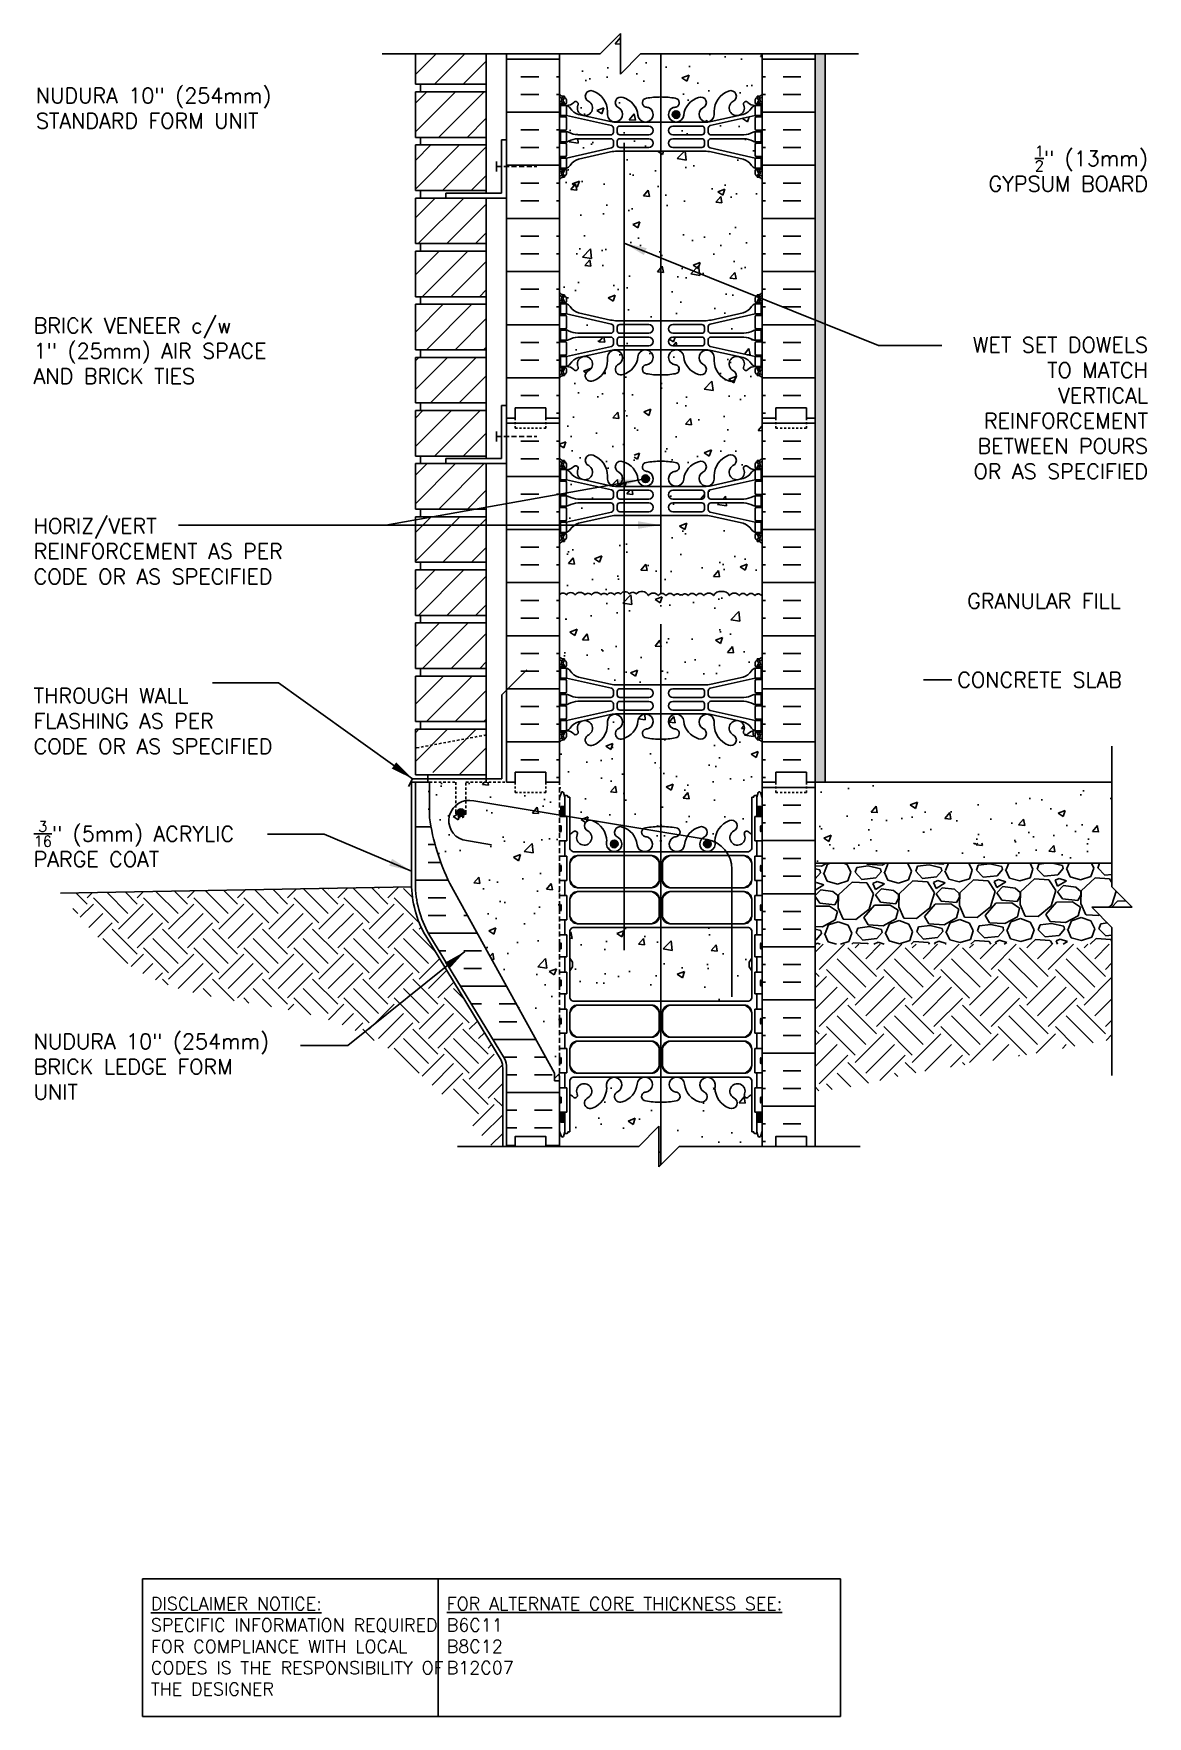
# Model space of a CAD drawing. Header units: inches. Extents: x 23 to 78, y 38.6 to 121.8.
import ezdxf
from ezdxf.enums import TextEntityAlignment as Align

# ---------------------------------------------------------------- set-up
doc = ezdxf.new("R2010")
doc.units = ezdxf.units.IN
doc.header["$MEASUREMENT"] = 0
for name, pattern in [('DASHED2', [0.375, 0.25, -0.125]), ('DASHEDX2', [1.5, 1, -0.5]), ('HIDDEN2', [0.1875, 0.125, -0.0625])]:
    doc.linetypes.add(name, pattern=pattern)
for name, color, linetype in [('CUT PLANE', 9, 'Continuous'), ('HATCH', 12, 'Continuous'), ('Hidden2', 12, 'HIDDEN2'), ('line25', 2, 'Continuous'), ('LINE3', 3, 'Continuous'), ('LINE50', 5, 'Continuous'), ('LINE9', 9, 'Continuous'), ('TEXT', 4, 'Continuous'), ('Web_Edge', 9, 'Continuous')]:
    doc.layers.add(name, color=color, linetype=linetype)
doc.styles.add('DIM', font='romans.shx', dxfattribs={"width": 0.7})
doc.styles.add('ROMANS', font='romans.shx', dxfattribs={"height": 1.125})
doc.styles.get("Standard").update_dxf_attribs({"font": 'romans.shx', "height": 1.125})
doc.dimstyles.new('ext_12', dxfattribs={"dimscale": 12, "dimtxt": 0.09375, "dimasz": 0.09375, "dimexe": 0.09375, "dimexo": 0.0625, "dimgap": 0.0625, "dimtad": 1, "dimdec": 1, "dimzin": 3, "dimdsep": 46, "dimlunit": 4, "dimtxsty": 'DIM', "dimcen": 0.09, "dimdle": 0.09375, "dimclrt": 4, "dimadec": 0, "dimazin": 0, "dimtfac": 1, "dimtdec": 1, "dimtmove": 2, "dimatfit": 3, "dimfxl": 1, "dimfrac": 2, "dimtolj": 1, "dimtzin": 0, "dimarcsym": 0})
pattern_1 = [(50, (86.563, 46.899), (3.5863, -0.31376), [0.375, -4.125]), (355, (86.563, 46.899), (-0.69376, 3.76096), [0.3, -3.3]), (100.451, (86.8618, 46.873), (2.89255, 3.4472), [0.3187, -3.5057]), (46.184, (86.563, 47.899), (5.3362, -0.8276), [0.5625, -6.1875]), (96.636, (87.0076, 47.83), (4.6733, 4.8706), [0.47805, -5.25856]), (351.184, (86.563, 47.899), (4.6733, 4.8706), [0.45, -4.95]), (21, (87.063, 47.649), (2.98454, -2.0131), [0.375, -4.125]), (326, (87.063, 47.649), (1.21658, 3.62575), [0.3, -3.3]), (71.451, (87.3116, 47.4813), (4.2011, 1.61265), [0.3187, -3.5057]), (37.5, (86.5629, 46.8991), (0.0608, 1.66447), [0, -3.26, 0, -3.35, 0, -3.3125]), (7.5, (86.563, 46.8991), (1.31535, 1.97206), [0, -1.91, 0, -3.185, 0, -1.2625]), (327.5, (85.4479, 46.8991), (2.669112, -0.112774), [0, -1.25, 0, -3.9, 0, -5.175]), (317.5, (84.948, 46.899), (2.91593, 0.50052), [0, -1.625, 0, -2.59, 0, -3.675])]

msp = doc.modelspace()

# ---------------------------------------------------------------- texts
at = {"layer": 'TEXT', "style": 'ROMANS'}
for s, p in [(' GRANULAR FILL', (68.601, 93.741)), (' CONCRETE SLAB', (68.109, 89.845))]:
    msp.add_text(s, height=0.75, dxfattribs=at).set_placement(p, align=Align.MIDDLE_LEFT)
at = {"layer": 'TEXT', "char_height": 0.75, "attachment_point": 4, "style": 'ROMANS'}
for s, insert, width in [('NUDURA 10" (254mm)  STANDARD FORM UNIT', (23.11, 118.098), 14.92951), ('BRICK VENEER c/w \\P1" (25mm) AIR SPACE\\PAND BRICK TIES', (22.998, 106.104), 17.20614), ('THROUGH WALL FLASHING AS PER CODE OR AS SPECIFIED', (22.998, 87.813), 13.06096), ('\\A1;{\\H0.7x;\\S3/16;}" (5mm) ACRYLIC PARGE COAT ', (22.998, 81.735), 13.06096), ('NUDURA 10" (254mm) BRICK LEDGE FORM UNIT', (22.998, 70.725), 13.06096)]:
    msp.add_mtext(s, dxfattribs=dict(at, insert=insert, width=width))
at = {"layer": 'TEXT', "linetype": 'DASHEDX2', "char_height": 0.75, "style": 'ROMANS'}
for s, insert, width, attachment_point in [('\\A1; {\\H0.7x;\\S1/2;}" (13mm) GYPSUM BOARD', (78.043, 115.113), 10.16974, 6), ('\\A1;WET SET DOWELS TO MATCH VERTICAL REINFORCEMENT BETWEEN POURS OR AS SPECIFIED', (78.043, 103.274), 10.16974, 6), ('HORIZ/VERT REINFORCEMENT AS PER CODE OR AS SPECIFIED', (22.998, 96.201), 15.3273, 4)]:
    msp.add_mtext(s, dxfattribs=dict(at, insert=insert, width=width, attachment_point=attachment_point))
at = {"layer": 'TEXT', "char_height": 0.63281, "attachment_point": 4}
for s, insert, width in [('{\\LDISCLAIMER NOTICE:}\\PSPECIFIC INFORMATION REQUIRED FOR COMPLIANCE WITH LOCAL CODES IS THE RESPONSIBILITY OF THE DESIGNER', (28.789, 42.075), 15.75264), ('{\\L\\PFOR ALTERNATE CORE THICKNESS SEE:\\P}B6C11\\PB8C12\\PB12C07', (43.405, 43.132), 26.24957)]:
    msp.add_mtext(s, dxfattribs=dict(at, insert=insert, width=width))

# ---------------------------------------------------------------- hatches: boundary and pattern name
h = msp.add_hatch()
h.set_pattern_fill('AR-CONC', color=12, scale=0.02, style=0)
h.set_pattern_definition([(50, (-1178.038, -22.2838), (3.6436934, -0.318782), [0.381, -4.191]), (355, (-1178.038, -22.2838), (-0.704857, 3.821133), [0.3048, -3.3528]), (100.451, (-1177.7343, -22.3104), (2.93885, 3.502334), [0.3238, -3.5618]), (46.1842, (-1178.038, -21.268), (5.421581, -0.840847), [0.5715, -6.2865]), (96.6356, (-1177.586, -21.338), (4.748085, 4.948511), [0.4857, -5.3427]), (351.184, (-1178.038, -21.268), (4.748092, 4.948502), [0.4572, -5.0292]), (21, (-1177.53, -21.5218), (3.0322976, -2.0453104), [0.381, -4.191]), (326, (-1177.53, -21.5218), (1.236041, 3.683759), [0.3048, -3.3528]), (71.4514, (-1177.2773, -21.6922), (4.26833, 1.638457), [0.3238, -3.5618]), (37.5, (-1178.038, -22.2838), (0.061772, 1.6911008), [0, -3.31216, 0, -3.4036, 0, -3.3655]), (7.5, (-1178.038, -22.2838), (1.3363933, 2.0036115), [0, -1.94056, 0, -3.23596, 0, -1.2827]), (327.5, (-1179.1708, -22.2838), (2.7118119, -0.1145749), [0, -1.27, 0, -3.9624, 0, -5.2578]), (317.5, (-1179.6788, -22.2838), (2.9625836, 0.50853), [0, -1.651, 0, -2.63144, 0, -3.7338])])
h.paths.add_polyline_path([(62.937, 84.781), (62.937, 82.039), (62.937, 81.781), (76.264, 81.781), (76.264, 84.781)])
h.paths.add_polyline_path([(62.937, 84.781), (61.604, 84.781), (61.604, 81.781), (62.937, 81.781), (62.937, 82.039)])
h = msp.add_hatch()
h.set_pattern_fill('AR-CONC', color=12, scale=0.5, style=0)
h.set_pattern_definition(pattern_1)
h.paths.add_polyline_path([(62.937, 81.781), (62.937, 80.781), (76.264, 80.781), (76.264, 81.781)])
at = {"layer": 'HATCH'}
h = msp.add_hatch(dxfattribs=at)
h.set_pattern_fill('AR-CONC', color=256, scale=0.5, style=0)
h.paths.add_polyline_path([(51.979, 120.781), (51.979, 121.781), (50.979, 120.781), (48.979, 120.781), (48.979, 118.781, 0.088416), (49.125, 118.684), (49.215, 118.684), (49.215, 118.642, -0.249069), (49.325, 118.435), (49.325, 118.368, -0.414214), (49.262, 118.305), (49.215, 118.305), (49.215, 118.235), (49.32, 118.235, -0.155529), (49.495, 118.101, 0.180914), (49.913, 117.79), (51.494, 117.437, 0.054974), (51.821, 117.401), (53.598, 117.401), (53.598, 117.783, -0.963626), (52.849, 117.756, 0.30095), (52.112, 118.628, 1.001106), (51.899, 118.116, -0.000553), (51.899, 118.117, -1.661382), (51.338, 117.764), (51.338, 117.929, 0.311223), (50.629, 118.945, 1.000415), (50.416, 118.434, -1.000415), (50.629, 118.945, -0.311223), (51.338, 117.929), (51.338, 117.764, 1.661382), (51.899, 118.117, -1), (52.112, 118.628, -0.30095), (52.849, 117.756, 1.661382), (53.41, 118.108, 0.055617), (53.23, 118.154, -0.843243), (53.265, 118.586, -0.022262), (53.598, 118.633), (53.598, 120.781), (52.979, 120.781), (51.979, 119.781)])
h = msp.add_hatch(dxfattribs=at)
h.set_pattern_fill('ANSI31', color=256, scale=8, style=0)
h.set_pattern_definition([(45, (-68.6685, -69.963), (-0.707107, 0.707107), [])])
h.paths.add_polyline_path([(45.354, 120.781), (41.854, 120.781), (41.854, 119.281), (45.354, 119.281)])
h.paths.add_polyline_path([(45.354, 118.906), (41.854, 118.906), (41.854, 117.869), (44.798, 117.869), (45.354, 117.869)])
h.paths.add_polyline_path([(45.354, 117.869), (44.798, 117.869), (41.854, 117.869), (41.854, 116.656), (45.354, 116.656)])
h.paths.add_polyline_path([(45.354, 116.281), (41.854, 116.281), (41.854, 114.031), (45.354, 114.031)])
h.paths.add_polyline_path([(45.354, 113.656), (41.854, 113.656), (41.854, 111.406), (45.354, 111.406)])
h.paths.add_polyline_path([(45.354, 111.031), (41.854, 111.031), (41.854, 108.781), (45.354, 108.781)])
h.paths.add_polyline_path([(45.354, 108.406), (41.854, 108.406), (41.854, 106.156), (45.354, 106.156)])
h.paths.add_polyline_path([(45.354, 105.781), (41.854, 105.781), (41.854, 103.531), (45.354, 103.531), (45.354, 104.406), (45.342, 104.406), (45.347, 104.656), (45.354, 104.656)])
h.paths.add_polyline_path([(45.354, 103.156), (41.854, 103.156), (41.854, 100.906), (45.354, 100.906)])
h.paths.add_polyline_path([(45.354, 100.531), (41.854, 100.531), (41.854, 98.281), (45.354, 98.281)])
h.paths.add_polyline_path([(45.354, 97.906), (41.854, 97.906), (41.854, 96.486), (44.798, 96.486), (45.354, 96.486)])
h.paths.add_polyline_path([(45.354, 96.486), (44.798, 96.486), (41.854, 96.486), (41.854, 95.656), (45.354, 95.656)])
h.paths.add_polyline_path([(45.354, 95.281), (43.354, 95.281), (41.854, 95.281), (41.854, 93.031), (45.354, 93.031)])
h.paths.add_polyline_path([(45.354, 92.656), (41.854, 92.656), (41.854, 90.406), (45.354, 90.406)])
h.paths.add_polyline_path([(45.354, 90.031), (41.854, 90.031), (41.854, 87.781), (45.354, 87.781)])
h.paths.add_polyline_path([(45.354, 87.406), (41.854, 87.406), (41.854, 85.781), (42.299, 85.52), (42.912, 85.156), (45.354, 85.156)])
h = msp.add_hatch(dxfattribs=at)
h.set_pattern_fill('INSUL', color=256, scale=7, style=0)
h.set_pattern_definition([(0, (-2877.183, -294.228), (0, 2.625), []), (0, (-2877.183, -293.353), (0, 2.625), [0.875, -0.875]), (0, (-2877.183, -292.478), (0, 2.625), [0.875, -0.875])])
h.paths.add_polyline_path([(46.354, 102.781), (46.791, 102.781), (46.791, 103.281), (48.291, 103.281), (48.291, 102.781), (48.979, 102.781), (48.979, 120.781), (48.291, 120.781), (48.291, 121.281), (46.791, 121.281), (46.791, 120.781), (46.354, 120.781)])
h = msp.add_hatch(dxfattribs=at)
h.set_pattern_fill('AR-CONC', color=256, scale=0.5, style=0)
h.paths.add_polyline_path([(58.979, 120.781), (53.598, 120.781), (53.598, 118.633, -0.025256), (53.979, 118.651, -0.047544), (54.692, 118.586, -0.843243), (54.727, 118.154, 0.055617), (54.547, 118.108, 1.661382), (55.108, 117.756, -0.30095), (55.845, 118.628, -1), (56.058, 118.117, 1.661382), (56.619, 117.764), (56.619, 117.929, -0.311223), (57.328, 118.945, -1), (57.541, 118.434, 2.155404), (58.08, 118.239), (58.068, 118.261, -0.8344), (58.28, 118.386, -0.000004), (58.28, 118.386, 0.23174), (58.638, 118.235), (58.743, 118.235), (58.743, 118.305), (58.695, 118.305, -0.414214), (58.633, 118.368), (58.633, 118.435, -0.249069), (58.743, 118.642), (58.743, 118.684), (58.833, 118.684, 0.08841), (58.979, 118.781)])
h = msp.add_hatch(dxfattribs=at)
h.set_pattern_fill('INSUL', color=256, scale=7, style=0)
h.set_pattern_definition([(180, (2985.14, -294.228), (0, 2.625), []), (180, (2985.14, -293.353), (0, 2.625), [0.875, -0.875]), (180, (2985.14, -292.478), (0, 2.625), [0.875, -0.875])])
h.paths.add_polyline_path([(61.604, 102.781), (61.166, 102.781), (61.166, 103.281), (59.666, 103.281), (59.666, 102.781), (58.979, 102.781), (58.979, 120.781), (59.666, 120.781), (59.666, 121.281), (61.166, 121.281), (61.166, 120.781), (61.604, 120.781)])
h = msp.add_hatch(dxfattribs=at)
h.set_pattern_fill('AR-SAND', color=256, scale=0.25, style=0)
h.set_pattern_definition([(37.5, (86.56292, 46.8991), (-0.0157483, 0.481706), [0, -0.38, 0, -0.425, 0, -0.40625]), (7.5, (86.5629, 46.8991), (0.442444, 0.7055365), [0, -0.205, 0, -0.3425, 0, -0.13125]), (327.5, (86.25542, 46.8991), (0.7785355, 0.0014148), [0, -0.125, 0, -0.45, 0, -0.5875]), (317.5, (86.2554, 46.8991), (0.7515317, 0.219419), [0, -0.0625, 0, -0.295, 0, -0.3375])])
h.paths.add_polyline_path([(62.104, 120.781), (61.604, 120.781), (61.604, 102.781), (61.604, 84.781), (62.104, 84.781)])
h = msp.add_hatch(dxfattribs=at)
h.set_pattern_fill('AR-CONC', color=256, scale=0.5, style=0)
h.paths.add_polyline_path([(49.32, 117.735), (49.215, 117.735), (49.215, 117.665), (49.262, 117.665, -0.414214), (49.325, 117.603), (49.325, 117.068, -0.414214), (49.262, 117.005), (49.215, 117.005), (49.215, 116.935), (49.311, 116.935, -0.134256), (49.423, 116.907, 0.100756), (49.872, 116.779), (51.51, 116.779, 0.414214), (51.635, 116.904), (51.635, 117.117, 0.351061), (51.537, 117.239)])
h = msp.add_hatch(dxfattribs=at)
h.set_pattern_fill('AR-CONC', color=256, scale=0.5, style=0)
h.paths.add_polyline_path([(56.42, 117.239, 0.351061), (56.322, 117.117), (56.322, 116.904, 0.414214), (56.447, 116.779), (58.085, 116.779, 0.100756), (58.534, 116.907, -0.124673), (58.638, 116.935), (58.743, 116.935), (58.743, 117.005), (58.695, 117.005, -0.414214), (58.633, 117.068), (58.633, 117.603, -0.414214), (58.695, 117.665), (58.743, 117.665), (58.743, 117.735), (58.638, 117.735)])
h = msp.add_hatch(dxfattribs=at)
h.set_pattern_fill('AR-CONC', color=256, scale=0.5, style=0)
h.paths.add_polyline_path([(51.635, 116.466, 0.414214), (51.51, 116.591), (49.872, 116.591, 0.100756), (49.423, 116.464, -0.134256), (49.311, 116.435), (49.215, 116.435), (49.215, 116.365), (49.262, 116.365, -0.414214), (49.325, 116.303), (49.325, 115.768, -0.414214), (49.262, 115.705), (49.215, 115.705), (49.215, 115.635), (49.32, 115.635), (51.537, 116.132, 0.351061), (51.635, 116.254)])
h = msp.add_hatch(dxfattribs=at)
h.set_pattern_fill('AR-CONC', color=256, scale=0.5, style=0)
h.paths.add_polyline_path([(53.598, 116.946), (53.598, 117.049, 0.345647), (53.387, 117.214), (51.947, 117.214, 0.414214), (51.822, 117.089), (51.822, 116.905, 0.414214), (51.947, 116.78), (53.387, 116.78, 0.345647)])
h = msp.add_hatch(dxfattribs=at)
h.set_pattern_fill('AR-CONC', color=256, scale=0.5, style=0)
edge = h.paths.add_edge_path()
edge.add_arc((53.387, 116.373), 0.217, 13.72969, 90)
edge.add_line((53.387, 116.59), (51.947, 116.59))
edge.add_arc((51.947, 116.465), 0.125, 90, 179.92924)
edge.add_spline(control_points=[(51.822, 116.46), (51.822, 116.373)], knot_values=[0, 0, 0.500005, 0.500005], weights=[1, 1], degree=1, periodic=0)
edge.add_line((51.822, 116.373), (51.822, 116.281))
edge.add_arc((51.947, 116.281), 0.125, 180, 270)
edge.add_line((51.947, 116.156), (53.387, 116.156))
edge.add_arc((53.387, 116.373), 0.217, 270, 346.27031)
edge.add_line((53.598, 116.322), (53.598, 116.425))
h = msp.add_hatch(dxfattribs=at)
h.set_pattern_fill('AR-CONC', color=256, scale=0.5, style=0)
edge = h.paths.add_edge_path()
edge.add_spline(control_points=[(56.135, 116.91), (56.135, 116.997)], knot_values=[0, 0, 0.500005, 0.500005], weights=[1, 1], degree=1, periodic=0)
edge.add_line((56.135, 116.997), (56.135, 117.089))
edge.add_arc((56.01, 117.089), 0.125, 0, 90)
edge.add_line((56.01, 117.214), (54.57, 117.214))
edge.add_arc((54.57, 116.997), 0.217, 90, 270)
edge.add_line((54.57, 116.78), (56.01, 116.78))
edge.add_arc((56.01, 116.905), 0.125, 270, 359.92924)
h = msp.add_hatch(dxfattribs=at)
h.set_pattern_fill('AR-CONC', color=256, scale=0.5, style=0)
h.paths.add_polyline_path([(58.633, 116.303, -0.414214), (58.695, 116.365), (58.743, 116.365), (58.743, 116.435), (58.646, 116.435, -0.134256), (58.534, 116.464, 0.100756), (58.085, 116.591), (56.447, 116.591, 0.414214), (56.322, 116.466), (56.322, 116.254, 0.351061), (56.42, 116.132), (58.638, 115.635), (58.743, 115.635), (58.743, 115.705), (58.695, 115.705, -0.414214), (58.633, 115.768)])
h = msp.add_hatch(dxfattribs=at)
h.set_pattern_fill('AR-CONC', color=256, scale=0.5)
h.paths.add_polyline_path([(58.979, 114.589, 0.08841), (58.833, 114.686), (58.743, 114.686), (58.743, 114.728, -0.249069), (58.633, 114.935), (58.633, 115.003, -0.414214), (58.695, 115.065), (58.743, 115.065), (58.743, 115.135), (58.638, 115.135, -0.168672), (58.452, 115.285, 0.17445), (58.044, 115.581), (56.463, 115.934, 0.054974), (56.136, 115.97), (53.979, 115.97), (53.979, 107.593), (53.979, 107.593), (56.136, 107.593, 0.054974), (56.463, 107.629), (58.044, 107.982, 0.17445), (58.452, 108.278, -0.168672), (58.638, 108.428), (58.743, 108.428), (58.743, 108.498), (58.695, 108.498, -0.414214), (58.633, 108.56), (58.633, 108.628, -0.249069), (58.743, 108.835), (58.743, 108.876), (58.833, 108.876, 0.08841), (58.979, 108.974)])
h.paths.add_polyline_path([(53.979, 115.97), (52.167, 115.97), (52.167, 107.593), (53.979, 107.593)])
h.paths.add_polyline_path([(52.167, 115.97), (51.821, 115.97, 0.054974), (51.494, 115.934), (49.913, 115.581, 0.17445), (49.506, 115.285, -0.168672), (49.32, 115.135), (49.215, 115.135), (49.215, 115.065), (49.262, 115.065, -0.414214), (49.325, 115.003), (49.325, 114.935, -0.249069), (49.215, 114.728), (49.215, 114.686), (49.125, 114.686, 0.088416), (48.979, 114.589), (48.979, 108.974, 0.088416), (49.125, 108.876), (49.215, 108.876), (49.215, 108.835, -0.249069), (49.325, 108.628), (49.325, 108.56, -0.414214), (49.262, 108.498), (49.215, 108.498), (49.215, 108.428), (49.32, 108.428, -0.168672), (49.506, 108.278, 0.17445), (49.913, 107.982), (51.494, 107.629, 0.054974), (51.821, 107.593), (52.167, 107.593)])
h.paths.add_polyline_path([(58.979, 96.589, 0.08841), (58.833, 96.686), (58.743, 96.686), (58.743, 96.728, -0.249069), (58.633, 96.935), (58.633, 97.003, -0.414214), (58.695, 97.065), (58.743, 97.065), (58.743, 97.135), (58.638, 97.135, -0.168672), (58.452, 97.285, 0.17445), (58.044, 97.581), (56.463, 97.934, 0.054974), (56.136, 97.97), (53.979, 97.97), (53.979, 94.102, -0.31683), (54.233, 94.011, -0.520567), (54.632, 94.011, -0.520567), (54.923, 94.026, -0.311242), (54.979, 94.047, -0.311242), (55.035, 94.026, -0.520567), (55.325, 94.011, -0.520567), (55.724, 94.011, -0.520567), (56.109, 94.011, -0.520567), (56.587, 94.011, -0.319567), (56.979, 94.209, -0.319567), (57.37, 94.011, -0.520567), (57.848, 94.011, -0.520567), (58.233, 94.011, -0.520567), (58.632, 94.011, -0.520567), (58.923, 94.026, -0.311242), (58.979, 94.047)])
h.paths.add_polyline_path([(58.979, 94.047, 0.311242), (58.923, 94.026, 0.520567), (58.632, 94.011, 0.520567), (58.233, 94.011, 0.520567), (57.848, 94.011, 0.520567), (57.37, 94.011, 0.319567), (56.979, 94.209, 0.319567), (56.587, 94.011, 0.520567), (56.109, 94.011, 0.520567), (55.724, 94.011, 0.520567), (55.325, 94.011, 0.520567), (55.035, 94.026, 0.311242), (54.979, 94.047, 0.311242), (54.923, 94.026, 0.520567), (54.632, 94.011, 0.520567), (54.233, 94.011, 0.520567), (53.848, 94.011, 0.520567), (53.37, 94.011, 0.520567), (52.755, 94.089, 0.520567), (52.426, 94.089, 0.289252), (52.167, 94.198), (52.167, 89.593), (53.979, 89.593), (56.136, 89.593, 0.054974), (56.463, 89.629), (58.044, 89.982, 0.17445), (58.452, 90.278, -0.168672), (58.638, 90.428), (58.743, 90.428), (58.743, 90.498), (58.695, 90.498, -0.414214), (58.633, 90.56), (58.633, 90.628, -0.249069), (58.743, 90.835), (58.743, 90.876), (58.833, 90.876, 0.08841), (58.979, 90.974)])
h.paths.add_polyline_path([(52.167, 94.198, 0.201043), (51.995, 94.089, 0.520567), (51.689, 94.042, 0.520567), (51.32, 94.042, 0.520567), (51.023, 94.042, 0.520567), (50.552, 94.042, 0.520567), (50.231, 94.042, 0.520567), (49.745, 94.042, 0.520567), (49.313, 94.042, 0.514292), (48.979, 94.045), (48.979, 90.974, 0.088416), (49.125, 90.876), (49.215, 90.876), (49.215, 90.835, -0.249069), (49.325, 90.628), (49.325, 90.56, -0.414214), (49.262, 90.498), (49.215, 90.498), (49.215, 90.428), (49.32, 90.428, -0.168672), (49.506, 90.278, 0.17445), (49.913, 89.982), (51.494, 89.629, 0.054974), (51.821, 89.593), (52.167, 89.593)])
h.paths.add_polyline_path([(52.167, 86.953, -0.013826), (52.112, 86.935, -1), (51.899, 87.446, 1.661382), (51.338, 87.799), (51.338, 87.634, -0.311223), (50.629, 86.618, -1), (50.416, 87.129, 2.155404), (49.877, 87.323), (49.889, 87.302, -0.834375), (49.677, 87.177, 0.23174), (49.32, 87.328), (49.215, 87.328), (49.215, 87.258), (49.262, 87.258, -0.414214), (49.325, 87.195), (49.325, 87.128, -0.249069), (49.215, 86.92), (49.215, 86.879), (49.125, 86.879, 0.088416), (48.979, 86.781), (48.979, 84.781), (48.979, 84.022), (49.064, 84.283, -0.6), (49.164, 84.283), (49.212, 84.133), (49.339, 84.133, -0.414214), (49.389, 84.083), (49.389, 84.053), (49.489, 84.053), (49.489, 83.076), (50.516, 82.907, -0.02739), (50.546, 82.902), (52.167, 82.635)])
h.paths.add_polyline_path([(53.979, 86.912, -0.047544), (53.265, 86.977, -0.843243), (53.23, 87.409, 0.055617), (53.41, 87.455, 1.661382), (52.849, 87.807, -0.285935), (52.167, 86.953), (52.167, 82.635), (53.11, 82.48, -0.14917), (53.229, 82.528, -0.049932), (53.979, 82.593)])
h.paths.add_polyline_path([(58.979, 86.781, 0.08841), (58.833, 86.879), (58.743, 86.879), (58.743, 86.92, -0.249069), (58.633, 87.128), (58.633, 87.195, -0.414214), (58.695, 87.258), (58.743, 87.258), (58.743, 87.328), (58.638, 87.328, 0.231736), (58.28, 87.177, -0.8344), (58.068, 87.302), (58.08, 87.323, 2.155404), (57.541, 87.129, -1), (57.328, 86.618, -0.311223), (56.619, 87.634), (56.619, 87.799, 1.661382), (56.058, 87.446, -1), (55.845, 86.935, -0.30095), (55.108, 87.807, 1.661382), (54.547, 87.455, 0.055617), (54.727, 87.409, -0.843243), (54.692, 86.977, -0.047545), (53.979, 86.912), (53.979, 82.593, -0.049932), (54.728, 82.528, -0.569775), (54.891, 82.187), (55.292, 82.121, -0.185281), (55.881, 82.57, -1), (56.094, 82.059, 0.063994), (56.018, 82.001), (56.261, 81.961, -0.069484), (56.655, 81.83), (56.655, 81.871, -0.311223), (57.364, 82.887, -1), (57.577, 82.376, 2.155404), (58.116, 82.182), (58.104, 82.203, -0.834375), (58.316, 82.329, 0.10894), (58.469, 82.215), (58.469, 84.053), (58.569, 84.053), (58.569, 84.083, -0.414214), (58.619, 84.133), (58.745, 84.133), (58.794, 84.283, -0.6), (58.894, 84.283), (58.979, 84.022), (58.979, 84.781)])
h.paths.add_polyline_path([(55.292, 82.121), (54.891, 82.187, -0.184719), (54.763, 82.096, 0.055617), (54.583, 82.051, 1.661382), (55.144, 81.698, -0.10956)])
h.paths.add_polyline_path([(56.655, 81.706), (56.655, 81.83, 0.069484), (56.261, 81.961), (56.018, 82.001, 1.443877)])
h.paths.add_polyline_path([(56.094, 81.734, -1), (56.469, 81.734, -1)], flags=16)
h.paths.add_polyline_path([(53.374, 82.051, 0.055617), (53.194, 82.096, -0.616523), (53.11, 82.48), (52.167, 82.635), (52.167, 82.539, -0.275905), (52.813, 81.698, 1.661382)])
h.paths.add_polyline_path([(52.076, 82.57, -0.023125), (52.167, 82.539), (52.167, 82.635), (50.546, 82.902, -0.0445), (50.593, 82.887, -0.311223), (51.302, 81.871), (51.302, 81.706, 1.661382), (51.863, 82.059, -1)])
h.paths.add_polyline_path([(51.863, 81.734, -1), (51.488, 81.734, -1)], flags=16)
h.paths.add_polyline_path([(50.516, 82.907), (49.489, 83.076), (49.489, 82.215, 0.108933), (49.641, 82.329, -0.8344), (49.853, 82.203), (49.841, 82.182, 2.155404), (50.38, 82.376, -0.865711)])
h.paths.add_polyline_path([(53.979, 77.603), (49.65, 77.603, 0.268156), (49.489, 77.455), (49.489, 76.094), (49.609, 75.894), (49.609, 75.781), (49.609, 75.669), (49.489, 75.469), (49.489, 74.108, 0.268156), (49.65, 73.96), (53.979, 73.96)])
h.paths.add_polyline_path([(53.979, 77.603), (53.979, 73.96), (58.307, 73.96, 0.268138), (58.469, 74.108), (58.469, 75.469), (58.349, 75.669), (58.349, 75.781), (58.349, 75.894), (58.469, 76.094), (58.469, 77.455, 0.268138), (58.307, 77.603)])
h.paths.add_polyline_path([(58.469, 69.347, 0.108935), (58.316, 69.234, -0.8344), (58.104, 69.36), (58.116, 69.381, 2.155404), (57.577, 69.187, -1), (57.364, 68.676, -0.311223), (56.655, 69.692), (56.655, 69.857, 1.661382), (56.094, 69.504, -1), (55.881, 68.993, -0.30095), (55.144, 69.865, 1.661382), (54.583, 69.512, 0.055617), (54.763, 69.467, -0.843243), (54.728, 69.034, -0.049932), (53.979, 68.97), (53.979, 65.875), (54.885, 66.781), (58.979, 66.781), (58.979, 67.541), (58.894, 67.28, -0.6), (58.794, 67.28), (58.745, 67.43), (58.619, 67.43, -0.414214), (58.569, 67.48), (58.569, 67.51), (58.469, 67.51)])
h.paths.add_polyline_path([(53.979, 68.97, -0.049932), (53.229, 69.034, -0.843243), (53.194, 69.467, 0.055617), (53.374, 69.512, 1.661382), (52.813, 69.865, -0.30095), (52.076, 68.993, -1), (51.863, 69.504, 1.661382), (51.302, 69.857), (51.302, 69.692, -0.311223), (50.593, 68.676, -1), (50.38, 69.187, 2.155404), (49.841, 69.381), (49.853, 69.36, -0.834375), (49.641, 69.234, 0.108938), (49.489, 69.347), (49.489, 67.51), (49.389, 67.51), (49.389, 67.48, -0.414214), (49.339, 67.43), (49.212, 67.43), (49.164, 67.28, -0.6), (49.064, 67.28), (48.979, 67.541), (48.979, 66.781), (52.885, 66.781), (53.885, 67.781), (53.885, 66.781), (53.885, 65.781), (53.979, 65.875)])
h = msp.add_hatch(dxfattribs=at)
h.set_pattern_fill('AR-CONC', color=256, scale=0.5, style=0)
h.paths.add_polyline_path([(51.537, 107.431), (49.32, 107.928), (49.215, 107.928), (49.215, 107.858), (49.262, 107.858, -0.414214), (49.325, 107.795), (49.325, 107.26, -0.414214), (49.262, 107.198), (49.215, 107.198), (49.215, 107.128), (49.311, 107.128, -0.134256), (49.423, 107.099, 0.100756), (49.872, 106.972), (51.51, 106.972, 0.414214), (51.635, 107.097), (51.635, 107.309, 0.351061)])
h = msp.add_hatch(dxfattribs=at)
h.set_pattern_fill('AR-CONC', color=256, scale=0.5, style=0)
h.paths.add_polyline_path([(56.42, 107.431, 0.351061), (56.322, 107.309), (56.322, 107.097, 0.414214), (56.447, 106.972), (58.085, 106.972, 0.100756), (58.534, 107.099, -0.124673), (58.638, 107.128), (58.743, 107.128), (58.743, 107.198), (58.695, 107.198, -0.414214), (58.633, 107.26), (58.633, 107.795, -0.414214), (58.695, 107.858), (58.743, 107.858), (58.743, 107.928), (58.638, 107.928)])
h = msp.add_hatch(dxfattribs=at)
h.set_pattern_fill('AR-CONC', color=256, scale=0.5, style=0)
h.paths.add_polyline_path([(51.635, 106.659, 0.414214), (51.51, 106.784), (49.872, 106.784, 0.100756), (49.423, 106.656, -0.134256), (49.311, 106.628), (49.215, 106.628), (49.215, 106.558), (49.262, 106.558, -0.414214), (49.325, 106.495), (49.325, 105.96, -0.414214), (49.262, 105.898), (49.215, 105.898), (49.215, 105.828), (49.32, 105.828), (51.537, 106.324, 0.351061), (51.635, 106.446)])
h = msp.add_hatch(dxfattribs=at)
h.set_pattern_fill('AR-CONC', color=256, scale=0.5, style=0)
edge = h.paths.add_edge_path()
edge.add_arc((53.387, 106.566), 0.217, 13.72969, 90)
edge.add_line((53.387, 106.783), (51.947, 106.783))
edge.add_arc((51.947, 106.658), 0.125, 90, 179.92924)
edge.add_spline(control_points=[(51.822, 106.653), (51.822, 106.566)], knot_values=[0, 0, 0.500005, 0.500005], weights=[1, 1], degree=1, periodic=0)
edge.add_line((51.822, 106.566), (51.822, 106.474))
edge.add_arc((51.947, 106.474), 0.125, 180, 270)
edge.add_line((51.947, 106.349), (53.387, 106.349))
edge.add_arc((53.387, 106.566), 0.217, 270, 346.27031)
edge.add_line((53.598, 106.514), (53.598, 106.617))
h = msp.add_hatch(dxfattribs=at)
h.set_pattern_fill('AR-CONC', color=256, scale=0.5, style=0)
h.paths.add_polyline_path([(56.135, 106.658, 0.414214), (56.01, 106.783), (54.57, 106.783, 1), (54.57, 106.349), (56.01, 106.349, 0.414214), (56.135, 106.474)])
h = msp.add_hatch(dxfattribs=at)
h.set_pattern_fill('AR-CONC', color=256, scale=0.5, style=0)
h.paths.add_polyline_path([(58.695, 106.558), (58.743, 106.558), (58.743, 106.628), (58.646, 106.628, -0.134256), (58.534, 106.656, 0.100756), (58.085, 106.784), (56.447, 106.784, 0.414214), (56.322, 106.659), (56.322, 106.446, 0.351061), (56.42, 106.324), (58.638, 105.828), (58.743, 105.828), (58.743, 105.898), (58.695, 105.898, -0.414214), (58.633, 105.96), (58.633, 106.495, -0.414214)])
h = msp.add_hatch(dxfattribs=at)
h.set_pattern_fill('AR-CONC', color=256, scale=0.5, style=0)
h.paths.add_polyline_path([(53.598, 104.93, -0.022262), (53.265, 104.977, -0.843243), (53.23, 105.409, 0.055617), (53.41, 105.455, 1.661382), (52.849, 105.807, -0.30095), (52.112, 104.935, -1), (51.899, 105.446, 1.661382), (51.338, 105.799), (51.338, 105.634, -0.311223), (50.629, 104.618, -1), (50.416, 105.129, 2.155404), (49.877, 105.323), (49.889, 105.302, -0.8344), (49.677, 105.177, -0.000004), (49.677, 105.177, 0.23174), (49.32, 105.328), (49.215, 105.328), (49.215, 105.258), (49.262, 105.258, -0.414214), (49.325, 105.195), (49.325, 105.128, -0.249069), (49.215, 104.92), (49.215, 104.879), (49.125, 104.879, 0.088416), (48.979, 104.781), (48.979, 102.781), (48.979, 100.781, 0.088416), (49.125, 100.684), (49.215, 100.684), (49.215, 100.642, -0.249069), (49.325, 100.435), (49.325, 100.368, -0.414214), (49.262, 100.305), (49.215, 100.305), (49.215, 100.235), (49.32, 100.235, -0.155529), (49.495, 100.101, 0.180914), (49.913, 99.79), (51.494, 99.437, 0.054974), (51.821, 99.401), (53.598, 99.401), (53.598, 99.783, -0.963626), (52.849, 99.756, 0.30095), (52.112, 100.628, 1.001106), (51.899, 100.116, -0.000553), (51.899, 100.117, -1.661382), (51.338, 99.764), (51.338, 99.929, 0.311223), (50.629, 100.945, 1.000415), (50.416, 100.434, -1.000415), (50.629, 100.945, -0.311223), (51.338, 99.929), (51.338, 99.764, 1.661382), (51.899, 100.117, -1), (52.112, 100.628, -0.30095), (52.849, 99.756, 1.661382), (53.41, 100.108, 0.055617), (53.23, 100.154, -0.843243), (53.265, 100.586, -0.022262), (53.598, 100.633)])
h = msp.add_hatch(dxfattribs=at)
h.set_pattern_fill('AR-CONC', color=256, scale=0.5, style=0)
h.paths.add_polyline_path([(58.979, 104.781, 0.08841), (58.833, 104.879), (58.743, 104.879), (58.743, 104.92, -0.249069), (58.633, 105.128), (58.633, 105.195, -0.414214), (58.695, 105.258), (58.743, 105.258), (58.743, 105.328), (58.638, 105.328, -0.155529), (58.462, 105.462, 0.180914), (58.044, 105.773), (56.463, 106.126, 0.054974), (56.136, 106.162), (53.987, 106.162), (53.987, 104.912, 0.046984), (54.692, 104.977, 0.843243), (54.727, 105.409, -0.055617), (54.547, 105.455, -1.661382), (55.108, 105.807, 0.30095), (55.845, 104.935, 1.001106), (56.058, 105.446, -0.000553), (56.058, 105.446, -1.661382), (56.619, 105.799), (56.619, 105.634, 0.311223), (57.328, 104.618, 1.000415), (57.541, 105.129, -1.000415), (57.328, 104.618, -0.311223), (56.619, 105.634), (56.619, 105.799, 1.661382), (56.058, 105.446, -1), (55.845, 104.935, -0.30095), (55.108, 105.807, 1.661382), (54.547, 105.455, 0.055617), (54.727, 105.409, -0.843243), (54.692, 104.977, -0.046984), (53.987, 104.912), (53.985, 100.651, -0.047083), (54.692, 100.586, -0.843243), (54.727, 100.154, 0.055617), (54.547, 100.108, 1.661382), (55.108, 99.756, -0.30095), (55.845, 100.628, -1), (56.058, 100.117, 1.661382), (56.619, 99.764), (56.619, 99.929, -0.311223), (57.328, 100.945, -1), (57.541, 100.434, 2.155404), (58.08, 100.239), (58.068, 100.261, -0.8344), (58.28, 100.386, -0.000004), (58.28, 100.386, 0.23174), (58.638, 100.235), (58.743, 100.235), (58.743, 100.305), (58.695, 100.305, -0.414214), (58.633, 100.368), (58.633, 100.435, -0.249069), (58.743, 100.642), (58.743, 100.684), (58.833, 100.684, 0.08841), (58.979, 100.781), (58.979, 102.781)])
h = msp.add_hatch(dxfattribs=at)
h.set_pattern_fill('AR-CONC', color=256, scale=0.5, style=0)
h.set_pattern_definition([(50, (9.06, 4.677), (3.5863, -0.31376), [0.375, -4.125]), (355, (9.06, 4.677), (-0.69376, 3.76096), [0.3, -3.3]), (100.4514, (9.359, 4.651), (2.89255, 3.4472), [0.3187, -3.50571]), (46.184, (9.06, 5.677), (5.3362, -0.8276), [0.5625, -6.1875]), (96.6356, (9.5047, 5.608), (4.67331, 4.8706), [0.47805, -5.25856]), (351.184, (9.06, 5.677), (4.6733, 4.8706), [0.45, -4.95]), (21, (9.56, 5.427), (2.984535, -2.013094), [0.375, -4.125]), (326, (9.56, 5.427), (1.21658, 3.62575), [0.3, -3.3]), (71.4514, (9.8087, 5.2593), (4.20111, 1.61265), [0.3187, -3.50571]), (37.5, (9.06, 4.677), (0.0608, 1.66447), [0, -3.26, 0, -3.35, 0, -3.3125]), (7.5, (9.06, 4.677), (1.315348, 1.97206), [0, -1.91, 0, -3.185, 0, -1.2625]), (327.5, (7.945, 4.677), (2.669112, -0.112774), [0, -1.25, 0, -3.9, 0, -5.175]), (317.5, (7.445, 4.677), (2.91593, 0.500525), [0, -1.625, 0, -2.59, 0, -3.675])])
h.paths.add_polyline_path([(52.97, 104.931, -0.043224), (52.668, 104.957), (52.668, 100.606, -0.043011), (52.968, 100.631)])
h = msp.add_hatch(dxfattribs=at)
h.set_pattern_fill('INSUL', color=256, scale=7, style=0)
h.set_pattern_definition([(0, (-2877.183, -312.228), (0, 2.625), []), (0, (-2877.183, -311.353), (0, 2.625), [0.875, -0.875]), (0, (-2877.183, -310.478), (0, 2.625), [0.875, -0.875])])
h.paths.add_polyline_path([(46.354, 84.781), (46.791, 84.781), (46.791, 85.281), (48.291, 85.281), (48.291, 84.781), (48.979, 84.781), (48.979, 102.781), (48.291, 102.781), (48.291, 103.281), (46.791, 103.281), (46.791, 102.781), (46.354, 102.781)])
h = msp.add_hatch(dxfattribs=at)
h.set_pattern_fill('INSUL', color=256, scale=7, style=0)
h.set_pattern_definition([(180, (2985.14, -312.228), (0, 2.625), []), (180, (2985.14, -311.353), (0, 2.625), [0.875, -0.875]), (180, (2985.14, -310.478), (0, 2.625), [0.875, -0.875])])
h.paths.add_polyline_path([(61.604, 84.781), (61.166, 84.781), (61.166, 85.281), (59.666, 85.281), (59.666, 84.781), (58.979, 84.781), (58.979, 102.781), (59.666, 102.781), (59.666, 103.281), (61.166, 103.281), (61.166, 102.781), (61.604, 102.781)])
h = msp.add_hatch(dxfattribs=at)
h.set_pattern_fill('AR-CONC', color=256, scale=0.5, style=0)
h.paths.add_polyline_path([(51.537, 99.239), (49.32, 99.735), (49.215, 99.735), (49.215, 99.665), (49.262, 99.665, -0.414214), (49.325, 99.603), (49.325, 99.068, -0.414214), (49.262, 99.005), (49.215, 99.005), (49.215, 98.935), (49.311, 98.935, -0.134256), (49.423, 98.907, 0.100756), (49.872, 98.779), (51.51, 98.779, 0.414214), (51.635, 98.904), (51.635, 99.117, 0.351061)])
h = msp.add_hatch(dxfattribs=at)
h.set_pattern_fill('AR-CONC', color=256, scale=0.5, style=0)
h.paths.add_polyline_path([(53.598, 98.946), (53.598, 99.049, 0.345647), (53.387, 99.214), (51.947, 99.214, 0.414214), (51.822, 99.089), (51.822, 98.905, 0.414214), (51.947, 98.78), (53.387, 98.78, 0.345647)])
h = msp.add_hatch(dxfattribs=at)
h.set_pattern_fill('AR-CONC', color=256, scale=0.5, style=0)
edge = h.paths.add_edge_path()
edge.add_spline(control_points=[(56.135, 98.91), (56.135, 98.997)], knot_values=[0, 0, 0.500005, 0.500005], weights=[1, 1], degree=1, periodic=0)
edge.add_line((56.135, 98.997), (56.135, 99.089))
edge.add_arc((56.01, 99.089), 0.125, 0, 90)
edge.add_line((56.01, 99.214), (54.57, 99.214))
edge.add_arc((54.57, 98.997), 0.217, 90, 270)
edge.add_line((54.57, 98.78), (56.01, 98.78))
edge.add_arc((56.01, 98.905), 0.125, 270, 359.92924)
h = msp.add_hatch(dxfattribs=at)
h.set_pattern_fill('AR-CONC', color=256, scale=0.5, style=0)
h.paths.add_polyline_path([(58.633, 99.603, -0.414214), (58.695, 99.665), (58.743, 99.665), (58.743, 99.735), (58.638, 99.735), (56.42, 99.239, 0.351061), (56.322, 99.117), (56.322, 98.904, 0.414214), (56.447, 98.779), (58.085, 98.779, 0.100756), (58.534, 98.907, -0.134256), (58.646, 98.935), (58.743, 98.935), (58.743, 99.005), (58.695, 99.005, -0.414214), (58.633, 99.068)])
h = msp.add_hatch(dxfattribs=at)
h.set_pattern_fill('AR-CONC', color=256, scale=0.5, style=0)
h.paths.add_polyline_path([(51.635, 98.466, 0.414214), (51.51, 98.591), (49.872, 98.591, 0.100756), (49.423, 98.464, -0.134256), (49.311, 98.435), (49.215, 98.435), (49.215, 98.365), (49.262, 98.365, -0.414214), (49.325, 98.303), (49.325, 97.768, -0.414214), (49.262, 97.705), (49.215, 97.705), (49.215, 97.635), (49.32, 97.635), (51.537, 98.132, 0.351061), (51.635, 98.254)])
h = msp.add_hatch(dxfattribs=at)
h.set_pattern_fill('AR-CONC', color=256, scale=0.5, style=0)
h.paths.add_polyline_path([(56.135, 98.465, 0.414214), (56.01, 98.59), (54.57, 98.59, 1), (54.57, 98.156), (56.01, 98.156, 0.414214), (56.135, 98.281)])
h = msp.add_hatch(dxfattribs=at)
h.set_pattern_fill('AR-CONC', color=256, scale=0.5, style=0)
h.paths.add_polyline_path([(58.695, 98.365), (58.743, 98.365), (58.743, 98.435), (58.646, 98.435, -0.134256), (58.534, 98.464, 0.100756), (58.085, 98.591), (56.447, 98.591, 0.414214), (56.322, 98.466), (56.322, 98.254, 0.351061), (56.42, 98.132), (58.638, 97.635), (58.743, 97.635), (58.743, 97.705), (58.695, 97.705, -0.414214), (58.633, 97.768), (58.633, 98.303, -0.414214)])
h = msp.add_hatch(dxfattribs=at)
h.set_pattern_fill('AR-CONC', color=256, scale=0.5, style=0)
h.paths.add_polyline_path([(53.598, 96.737, -0.022262), (53.265, 96.784, -0.843243), (53.23, 97.217, 0.055617), (53.41, 97.262, 1.661382), (52.849, 97.615, -0.30095), (52.112, 96.743, -1), (51.899, 97.254, 1.661382), (51.338, 97.607), (51.338, 97.442, -0.311223), (50.629, 96.426, -1), (50.416, 96.937, 2.155404), (49.877, 97.131), (49.889, 97.11, -0.8344), (49.677, 96.984, -0.000004), (49.677, 96.984, 0.23174), (49.32, 97.135), (49.215, 97.135), (49.215, 97.065), (49.262, 97.065, -0.414214), (49.325, 97.003), (49.325, 96.935, -0.249069), (49.215, 96.728), (49.215, 96.686), (49.125, 96.686, 0.088416), (48.979, 96.589), (48.979, 94.045, -0.514292), (49.313, 94.042, -0.520567), (49.745, 94.042, -0.520567), (50.231, 94.042, -0.520567), (50.552, 94.042, -0.520567), (51.023, 94.042, -0.520567), (51.32, 94.042, -0.520567), (51.689, 94.042, -0.520567), (51.995, 94.089, -0.520567), (52.426, 94.089, -0.520567), (52.755, 94.089, -0.520567), (53.37, 94.011, -0.234119), (53.598, 94.135)])
h = msp.add_hatch(dxfattribs=at)
h.set_pattern_fill('AR-CONC', color=256, scale=0.5, style=0)
h.paths.add_polyline_path([(53.984, 96.72, -0.00037), (53.979, 96.72, -0.025256), (53.598, 96.737), (53.598, 94.135, -0.25533), (53.848, 94.011, -0.180212), (53.983, 94.104)])
h = msp.add_hatch(dxfattribs=at)
h.set_pattern_fill('INSUL', color=256, scale=7, style=0)
h.set_pattern_definition([(180, (2985.14, -330.228), (0, 2.625), []), (180, (2985.14, -329.353), (0, 2.625), [0.875, -0.875]), (180, (2985.14, -328.478), (0, 2.625), [0.875, -0.875])])
h.paths.add_polyline_path([(61.604, 66.781), (61.166, 66.781), (61.166, 67.281), (59.666, 67.281), (59.666, 66.781), (58.979, 66.781), (58.979, 84.781), (59.666, 84.781), (59.666, 85.281), (61.166, 85.281), (61.166, 84.781), (61.604, 84.781)])
h = msp.add_hatch(dxfattribs=at)
h.set_pattern_fill('INSUL', color=256, scale=7, style=0)
h.set_pattern_definition([(0, (-2953.5122, -355.8008), (0, 2.625), []), (0, (-2953.5122, -354.9258), (0, 2.625), [0.875, -0.875]), (0, (-2953.5122, -354.0508), (0, 2.625), [0.875, -0.875])])
h.paths.add_polyline_path([(43.554, 79.781, -0.079579), (42.554, 83.031), (42.554, 84.781), (41.854, 84.781), (41.854, 79.781, 0.131652), (42.523, 77.281), (46.261, 71.131, -0.10438), (46.354, 70.656), (46.354, 66.781), (46.791, 66.781), (46.791, 67.281), (48.291, 67.281), (48.291, 66.781), (48.979, 66.781), (48.979, 70.031), (48.729, 70.031), (48.729, 70.406)])
h = msp.add_hatch(dxfattribs=at)
h.set_pattern_fill('AR-CONC', color=256, scale=0.5, style=0)
h.set_pattern_definition([(50, (82.563, 46.899), (3.5863, -0.31376), [0.375, -4.125]), (355, (82.563, 46.899), (-0.69376, 3.76096), [0.3, -3.3]), (100.4514, (82.8618, 46.873), (2.89255, 3.4472), [0.3187, -3.5057]), (46.184, (82.563, 47.899), (5.3362, -0.8276), [0.5625, -6.1875]), (96.636, (83.0076, 47.83), (4.6733, 4.8706), [0.47805, -5.25856]), (351.184, (82.563, 47.899), (4.6733, 4.8706), [0.45, -4.95]), (21, (83.063, 47.649), (2.98454, -2.0131), [0.375, -4.125]), (326, (83.063, 47.649), (1.21658, 3.62575), [0.3, -3.3]), (71.4514, (83.3116, 47.4813), (4.20111, 1.61265), [0.3187, -3.5057]), (37.5, (82.5629, 46.8991), (0.0608, 1.66447), [0, -3.26, 0, -3.35, 0, -3.3125]), (7.5, (82.563, 46.8991), (1.31535, 1.97206), [0, -1.91, 0, -3.185, 0, -1.2625]), (327.5, (81.4479, 46.8991), (2.669112, -0.112774), [0, -1.25, 0, -3.9, 0, -5.175]), (317.5, (80.948, 46.899), (2.91593, 0.50052), [0, -1.625, 0, -2.59, 0, -3.675])])
h.paths.add_polyline_path([(48.979, 84.781), (48.291, 84.781), (48.291, 84.281), (46.791, 84.281), (46.791, 84.781), (46.354, 84.781), (45.435, 84.781), (45.463, 84.644), (45.163, 84.665), (45.257, 84.781), (44.354, 84.781), (44.354, 83.281, -1), (43.854, 83.281), (43.854, 84.781), (42.554, 84.781), (42.554, 83.031, 0.079579), (43.554, 79.781), (48.729, 70.406), (48.729, 70.031), (48.979, 70.031)])
h = msp.add_hatch(dxfattribs=at)
h.set_pattern_fill('AR-CONC', color=256, scale=0.5, style=0)
h.set_pattern_definition([(130, (107.9582, 0), (-3.5863, -0.31376), [0.375, -4.125]), (185, (107.9582, 0), (0.69376, 3.76096), [0.3, -3.3]), (79.5486, (107.6594, -0.026), (-2.89255, 3.4472), [0.3187, -3.50571]), (133.816, (107.958, 1), (-5.3362, -0.8276), [0.5625, -6.1875]), (83.3644, (107.5135, 0.931), (-4.6733, 4.8706), [0.47805, -5.25856]), (188.816, (107.958, 1), (-4.6733, 4.8706), [0.45, -4.95]), (159, (107.4582, 0.75), (-2.984535, -2.013094), [0.375, -4.125]), (214, (107.4582, 0.75), (-1.21658, 3.62575), [0.3, -3.3]), (108.5486, (107.2095, 0.5822), (-4.20111, 1.61265), [0.3187, -3.50571]), (142.5, (107.9582, 0), (-0.0608, 1.66447), [0, -3.26, 0, -3.35, 0, -3.3125]), (172.5, (107.9582, 0), (-1.315348, 1.97206), [0, -1.91, 0, -3.185, 0, -1.2625]), (212.5, (109.0732, 0), (-2.669112, -0.112774), [0, -1.25, 0, -3.9, 0, -5.175]), (222.5, (109.5732, 0), (-2.91593, 0.500525), [0, -1.625, 0, -2.59, 0, -3.675])])
h.paths.add_polyline_path([(51.542, 81.917, 0.009152), (51.535, 81.922, -0.027822), (51.697, 81.961), (53.979, 82.337), (53.98, 80.889, -0.115929), (53.48, 81.007)])
h = msp.add_hatch(dxfattribs=at)
h.set_pattern_fill('AR-CONC', color=256, scale=0.5, style=0)
h.paths.add_polyline_path([(56.416, 81.917, -0.009152), (56.423, 81.922, 0.027822), (56.261, 81.961), (53.979, 82.337), (53.979, 80.889, 0.115929), (54.479, 81.007)])
h = msp.add_hatch(dxfattribs=at)
h.set_pattern_fill('AR-CONC', color=256, scale=0.5, style=0)
h.set_pattern_definition(pattern_1)
h.paths.add_polyline_path([(62.937, 81.781), (61.604, 81.781), (61.604, 80.781), (62.937, 80.781)])
h = msp.add_hatch(dxfattribs=at)
h.set_pattern_fill('EARTH', color=256, scale=7, angle=45, style=0)
h.set_pattern_definition([(45, (82.563, 46.8991), (2e-16, 2.474874), [1.75, -1.75]), (45, (82.0989, 47.3631), (2e-16, 2.474874), [1.75, -1.75]), (45, (81.6348, 47.8272), (2e-16, 2.474874), [1.75, -1.75]), (135, (81.6348, 48.1365), (-2.474874, 2e-16), [1.75, -1.75]), (135, (82.0989, 48.6006), (-2.474874, 2e-16), [1.75, -1.75]), (135, (82.563, 49.0646), (-2.474874, 2e-16), [1.75, -1.75])])
edge = h.paths.add_edge_path()
edge.add_line((41.669, 79.612), (24.318, 79.309))
edge.add_spline(control_points=[(24.318, 79.309), (25.496, 77.837), (28.885, 73.598), (38.648, 74.342), (43.349, 69.258), (45.638, 66.781)], knot_values=[0, 0, 0, 0, 5.445163, 15.676074, 25.389883, 25.389883, 25.389883, 25.389883], degree=3, periodic=0)
edge.add_line((45.638, 66.781), (46.166, 66.781))
edge.add_line((46.166, 66.781), (46.166, 70.658))
edge.add_arc((45.182, 70.676), 0.984, 358.97193, 382.1268)
edge.add_line((46.094, 71.046), (42.362, 77.186))
edge.add_arc((46.854, 79.781), 5.188, 181.86902, 210.02356, ccw=False)
at = {"layer": 'LINE3'}
for points in [[(54.922, 117.783, 1), (54.547, 117.783, 1)], [(53.41, 99.783, 1), (53.035, 99.783, 1)], [(44.291, 83.281, 1), (43.916, 83.281, 1)], [(51.863, 81.734, 1), (51.488, 81.734, 1)], [(56.094, 81.734, 1), (56.469, 81.734, 1)]]:
    msp.add_hatch(color=256, dxfattribs=at).paths.add_polyline_path(points)

# ---------------------------------------------------------------- linework, layer by layer
at = {"layer": 'CUT PLANE'}
for p, q in [((51.979, 121.781), (50.979, 120.781)), ((51.979, 120.781), (51.979, 121.781)), ((40.219, 120.781), (50.979, 120.781)), ((51.979, 119.781), (52.979, 120.781)), ((51.979, 120.781), (51.979, 119.781)), ((63.738, 120.781), (52.979, 120.781))]:
    msp.add_line(p, q, dxfattribs=at)
at = {"layer": 'HATCH'}
for p, q in [((45.163, 84.665), (45.257, 84.781)), ((45.163, 84.665), (45.463, 84.644)), ((45.463, 84.644), (45.435, 84.781)), ((62.18, 80.781), (61.917, 80.638)), ((62.042, 80.31), (62.215, 80.733)), ((62.215, 80.733), (62.361, 80.781)), ((63.001, 80.781), (63.175, 80.72)), ((63.175, 80.72), (63.362, 80.333)), ((64.166, 80.737), (64.138, 80.781)), ((64.916, 80.69), (64.165, 80.737)), ((65.084, 80.781), (64.916, 80.69)), ((65.042, 80.362), (65.213, 80.781)), ((66.148, 80.781), (66.175, 80.772)), ((66.175, 80.772), (66.362, 80.385)), ((67.226, 80.7), (66.658, 80.63)), ((67.829, 80.561), (67.226, 80.7)), ((67.916, 80.743), (67.296, 80.781)), ((67.987, 80.781), (67.916, 80.742)), ((68.041, 80.415), (68.191, 80.781)), ((69.195, 80.781), (69.361, 80.438)), ((69.571, 80.441), (69.657, 80.683)), ((70.226, 80.753), (69.657, 80.683)), ((70.828, 80.613), (70.226, 80.753)), ((71.041, 80.467), (71.169, 80.781)), ((72.22, 80.781), (72.361, 80.49)), ((72.571, 80.494), (72.657, 80.735)), ((73.034, 80.781), (72.657, 80.735)), ((73.828, 80.666), (73.328, 80.781)), ((74.04, 80.519), (74.147, 80.781)), ((75.245, 80.781), (75.36, 80.542)), ((75.57, 80.546), (75.654, 80.781)), ((61.917, 80.638), (61.604, 80.658)), ((61.83, 80.456), (61.604, 80.509)), ((61.862, 80.307), (61.604, 80.009)), ((61.862, 80.307), (61.83, 80.456)), ((62.012, 80.309), (62.2, 79.893)), ((62.2, 79.892), (62.712, 79.751)), ((62.712, 79.751), (63.22, 79.91)), ((63.431, 79.854), (62.752, 79.212)), ((63.219, 79.91), (63.362, 80.333)), ((64.152, 79.806), (63.431, 79.854)), ((63.572, 80.337), (63.658, 80.578)), ((63.908, 79.983), (63.572, 80.337)), ((64.227, 80.648), (63.658, 80.578)), ((64.597, 80.054), (63.908, 79.982)), ((64.829, 80.509), (64.227, 80.648)), ((64.66, 79.875), (64.452, 79.782)), ((64.862, 80.359), (64.597, 80.054)), ((65.022, 79.762), (64.66, 79.876)), ((64.862, 80.359), (64.829, 80.508)), ((65.012, 80.362), (65.199, 79.945)), ((65.199, 79.945), (65.712, 79.804)), ((65.712, 79.804), (66.219, 79.963)), ((66.43, 79.906), (65.751, 79.264)), ((66.219, 79.963), (66.362, 80.385)), ((67.151, 79.859), (66.43, 79.906)), ((66.572, 80.389), (66.657, 80.631)), ((66.908, 80.035), (66.572, 80.389)), ((67.597, 80.107), (66.908, 80.035)), ((67.491, 79.325), (67.151, 79.859)), ((67.66, 79.928), (67.451, 79.834)), ((67.861, 80.411), (67.597, 80.107)), ((68.022, 79.814), (67.66, 79.928)), ((67.861, 80.411), (67.829, 80.561)), ((68.011, 80.414), (68.199, 79.997)), ((68.199, 79.997), (68.711, 79.856)), ((68.711, 79.856), (69.219, 80.015)), ((69.43, 79.959), (68.751, 79.317)), ((69.219, 80.015), (69.361, 80.438)), ((70.151, 79.911), (69.43, 79.959)), ((69.907, 80.088), (69.571, 80.442)), ((70.596, 80.159), (69.907, 80.087)), ((70.49, 79.377), (70.151, 79.911)), ((70.659, 79.98), (70.451, 79.887)), ((70.451, 79.887), (70.576, 79.589)), ((70.576, 79.589), (71.021, 79.867)), ((70.861, 80.464), (70.596, 80.159)), ((71.022, 79.867), (70.659, 79.98)), ((70.861, 80.464), (70.828, 80.613)), ((71.011, 80.466), (71.198, 80.05)), ((71.198, 80.05), (71.711, 79.908)), ((71.711, 79.908), (72.218, 80.067)), ((72.429, 80.011), (71.75, 79.369)), ((72.218, 80.068), (72.361, 80.49)), ((73.15, 79.964), (72.429, 80.011)), ((72.907, 80.14), (72.571, 80.494)), ((73.596, 80.212), (72.907, 80.14)), ((73.49, 79.43), (73.15, 79.964)), ((73.659, 80.033), (73.451, 79.939)), ((73.451, 79.939), (73.576, 79.641)), ((73.576, 79.641), (74.021, 79.919)), ((73.861, 80.516), (73.596, 80.212)), ((74.021, 79.919), (73.659, 80.033)), ((73.861, 80.516), (73.828, 80.665)), ((74.01, 80.519), (74.198, 80.102)), ((74.198, 80.102), (74.71, 79.961)), ((74.71, 79.961), (75.218, 80.12)), ((75.429, 80.063), (74.75, 79.421)), ((75.218, 80.12), (75.36, 80.542)), ((76.15, 80.016), (75.429, 80.063)), ((75.906, 80.192), (75.57, 80.547)), ((76.264, 80.229), (75.906, 80.192)), ((76.264, 79.837), (76.15, 80.016)), ((61.661, 79.823), (61.604, 79.797)), ((61.604, 79.448), (62.023, 79.709)), ((61.877, 79.467), (61.604, 79.184)), ((61.604, 79.131), (61.829, 78.806)), ((62.023, 79.709), (61.661, 79.823)), ((62.479, 79.387), (61.877, 79.467)), ((62.722, 79.181), (62.479, 79.387)), ((62.725, 79.002), (62.722, 79.182)), ((62.752, 79.212), (62.733, 78.582)), ((64.491, 79.273), (64.152, 79.807)), ((64.264, 78.518), (64.491, 79.272)), ((64.452, 79.782), (64.577, 79.484)), ((64.577, 79.484), (65.022, 79.762)), ((64.877, 79.519), (64.582, 79.214)), ((64.582, 79.214), (64.828, 78.858)), ((65.478, 79.44), (64.877, 79.519)), ((65.722, 79.234), (65.478, 79.439)), ((65.58, 78.781), (65.725, 79.054)), ((65.725, 79.054), (65.722, 79.234)), ((65.751, 79.265), (65.732, 78.634)), ((67.264, 78.571), (67.49, 79.325)), ((67.451, 79.834), (67.577, 79.536)), ((67.577, 79.536), (68.022, 79.814)), ((67.876, 79.572), (67.581, 79.266)), ((67.581, 79.266), (67.828, 78.911)), ((68.478, 79.492), (67.876, 79.572)), ((68.722, 79.286), (68.478, 79.492)), ((68.579, 78.834), (68.724, 79.106)), ((68.724, 79.106), (68.721, 79.286)), ((68.751, 79.317), (68.732, 78.686)), ((70.263, 78.623), (70.49, 79.377)), ((70.876, 79.624), (70.581, 79.319)), ((70.581, 79.319), (70.827, 78.963)), ((71.477, 79.544), (70.876, 79.624)), ((71.721, 79.338), (71.477, 79.544)), ((71.579, 78.886), (71.724, 79.159)), ((71.724, 79.159), (71.721, 79.339)), ((71.75, 79.369), (71.731, 78.739)), ((73.263, 78.675), (73.489, 79.429)), ((73.875, 79.676), (73.58, 79.371)), ((73.58, 79.371), (73.827, 79.015)), ((73.827, 79.015), (74.578, 78.938)), ((74.477, 79.597), (73.875, 79.676)), ((74.721, 79.391), (74.477, 79.596)), ((74.578, 78.938), (74.724, 79.211)), ((74.723, 79.211), (74.72, 79.391)), ((74.75, 79.422), (74.731, 78.791)), ((76.262, 78.728), (76.466, 79.406)), ((61.604, 78.652), (62.311, 78.664)), ((61.829, 78.806), (62.58, 78.729)), ((62.311, 78.665), (62.706, 78.401)), ((62.58, 78.729), (62.725, 79.002)), ((62.706, 78.401), (62.593, 77.979)), ((62.732, 78.582), (62.982, 78.016)), ((63.613, 77.997), (64.264, 78.518)), ((64.001, 78.094), (64.531, 78.703)), ((64.531, 78.703), (65.311, 78.717)), ((64.828, 78.858), (65.58, 78.781)), ((65.311, 78.717), (65.705, 78.454)), ((65.705, 78.454), (65.593, 78.031)), ((65.732, 78.634), (65.982, 78.069)), ((66.613, 78.049), (67.264, 78.571)), ((67.001, 78.146), (67.53, 78.755)), ((67.53, 78.755), (68.31, 78.769)), ((67.828, 78.911), (68.579, 78.834)), ((68.31, 78.769), (68.705, 78.506)), ((68.705, 78.506), (68.592, 78.084)), ((68.731, 78.687), (68.981, 78.121)), ((69.612, 78.102), (70.263, 78.623)), ((70, 78.198), (70.53, 78.808)), ((70.217, 77.842), (70.001, 78.198)), ((70.53, 78.808), (71.31, 78.821)), ((70.827, 78.963), (71.579, 78.886)), ((71.31, 78.822), (71.704, 78.559)), ((71.704, 78.558), (71.592, 78.136)), ((71.731, 78.739), (71.981, 78.173)), ((72.612, 78.154), (73.263, 78.675)), ((73, 78.251), (73.529, 78.86)), ((73.217, 77.894), (73, 78.251)), ((73.529, 78.86), (74.309, 78.874)), ((74.591, 78.189), (73.967, 77.848)), ((74.309, 78.874), (74.704, 78.611)), ((74.704, 78.611), (74.591, 78.189)), ((74.73, 78.792), (74.98, 78.226)), ((74.981, 78.225), (75.611, 78.206)), ((75.611, 78.206), (75.641, 78.231)), ((76.113, 78.608), (76.262, 78.728)), ((76.264, 78.608), (76.529, 78.913)), ((76.529, 78.912), (76.952, 78.92)), ((61.969, 77.638), (61.604, 77.661)), ((61.882, 77.457), (61.604, 77.521)), ((61.915, 77.307), (61.882, 77.457)), ((62.593, 77.979), (61.969, 77.638)), ((62.095, 77.31), (62.267, 77.733)), ((62.267, 77.733), (62.745, 77.892)), ((62.745, 77.892), (63.228, 77.72)), ((62.982, 78.016), (63.613, 77.997)), ((63.228, 77.72), (63.415, 77.333)), ((63.624, 77.337), (63.71, 77.579)), ((64.279, 77.648), (63.71, 77.578)), ((64.218, 77.737), (64.002, 78.094)), ((64.968, 77.691), (64.218, 77.738)), ((64.882, 77.509), (64.279, 77.649)), ((64.914, 77.36), (64.65, 77.055)), ((64.914, 77.359), (64.882, 77.509)), ((65.593, 78.031), (64.969, 77.69)), ((65.064, 77.362), (65.251, 76.945)), ((65.094, 77.363), (65.267, 77.786)), ((65.267, 77.786), (65.744, 77.944)), ((65.744, 77.944), (66.227, 77.773)), ((65.982, 78.068), (66.612, 78.049)), ((66.227, 77.772), (66.414, 77.386)), ((66.271, 76.963), (66.414, 77.386)), ((66.624, 77.389), (66.71, 77.631)), ((66.96, 77.036), (66.624, 77.39)), ((67.279, 77.701), (66.71, 77.631)), ((67.217, 77.79), (67.001, 78.146)), ((67.968, 77.743), (67.217, 77.79)), ((67.881, 77.561), (67.279, 77.701)), ((67.914, 77.412), (67.649, 77.107)), ((67.914, 77.412), (67.881, 77.561)), ((68.592, 78.084), (67.968, 77.743)), ((68.064, 77.415), (68.251, 76.998)), ((68.094, 77.415), (68.266, 77.838)), ((68.266, 77.838), (68.744, 77.996)), ((68.744, 77.996), (69.227, 77.825)), ((68.982, 78.121), (69.612, 78.102)), ((69.227, 77.825), (69.414, 77.438)), ((69.271, 77.016), (69.414, 77.438)), ((69.624, 77.442), (69.709, 77.683)), ((69.96, 77.088), (69.624, 77.442)), ((70.278, 77.753), (69.709, 77.683)), ((70.968, 77.796), (70.217, 77.842)), ((70.881, 77.614), (70.278, 77.753)), ((70.913, 77.464), (70.649, 77.16)), ((70.913, 77.464), (70.881, 77.614)), ((71.592, 78.136), (70.968, 77.795)), ((71.063, 77.467), (71.251, 77.05)), ((71.093, 77.467), (71.266, 77.89)), ((71.266, 77.89), (71.743, 78.049)), ((71.743, 78.049), (72.226, 77.877)), ((71.981, 78.173), (72.612, 78.154)), ((72.226, 77.877), (72.413, 77.49)), ((72.27, 77.068), (72.413, 77.491)), ((72.623, 77.494), (72.709, 77.736)), ((72.959, 77.14), (72.623, 77.495)), ((73.278, 77.805), (72.709, 77.735)), ((73.967, 77.848), (73.216, 77.895)), ((73.88, 77.666), (73.278, 77.806)), ((73.913, 77.517), (73.648, 77.212)), ((73.913, 77.516), (73.88, 77.666)), ((74.063, 77.519), (74.25, 77.102)), ((74.093, 77.52), (74.265, 77.943)), ((74.266, 77.943), (74.743, 78.101)), ((74.743, 78.101), (75.226, 77.93)), ((75.226, 77.93), (75.413, 77.543)), ((75.27, 77.12), (75.413, 77.543)), ((75.623, 77.547), (75.708, 77.788)), ((75.959, 77.193), (75.623, 77.547)), ((76.043, 77.829), (75.709, 77.788)), ((61.65, 77.003), (61.604, 76.998)), ((61.604, 76.394), (61.991, 76.781)), ((61.713, 76.824), (61.619, 76.781)), ((61.915, 77.307), (61.65, 77.003)), ((61.847, 76.781), (61.713, 76.824)), ((61.805, 75.534), (63.052, 76.781)), ((62.065, 77.31), (62.252, 76.893)), ((62.252, 76.893), (62.657, 76.781)), ((62.859, 76.781), (63.272, 76.911)), ((64.633, 75.181), (63.219, 76.595)), ((63.272, 76.911), (63.414, 77.333)), ((63.483, 76.854), (63.406, 76.781)), ((64.204, 76.807), (63.483, 76.854)), ((63.572, 76.595), (63.759, 76.781)), ((63.961, 76.983), (63.624, 77.337)), ((64.649, 77.055), (63.961, 76.983)), ((64.103, 76.064), (64.82, 76.781)), ((64.22, 76.781), (64.204, 76.807)), ((64.713, 76.876), (64.504, 76.782)), ((64.504, 76.782), (64.505, 76.781)), ((64.633, 75.534), (65.88, 76.781)), ((65.014, 76.781), (64.713, 76.876)), ((65.251, 76.945), (65.764, 76.804)), ((65.764, 76.804), (66.271, 76.963)), ((67.461, 75.181), (66.047, 76.595)), ((66.482, 76.907), (66.35, 76.781)), ((66.401, 76.595), (66.587, 76.781)), ((67.203, 76.859), (66.482, 76.907)), ((66.931, 76.064), (67.648, 76.781)), ((67.649, 77.107), (66.96, 77.035)), ((67.253, 76.781), (67.204, 76.86)), ((67.461, 75.534), (68.709, 76.781)), ((67.712, 76.928), (67.504, 76.835)), ((67.504, 76.835), (67.526, 76.781)), ((68.074, 76.815), (67.712, 76.928)), ((68.021, 76.781), (68.074, 76.815)), ((68.251, 76.998), (68.764, 76.857)), ((68.764, 76.857), (69.271, 77.015)), ((70.29, 75.181), (68.876, 76.595)), ((69.229, 76.595), (69.416, 76.781)), ((69.482, 76.959), (69.294, 76.781)), ((70.203, 76.912), (69.482, 76.959)), ((69.76, 76.064), (70.477, 76.781)), ((70.649, 77.16), (69.96, 77.088)), ((70.286, 76.781), (70.203, 76.912)), ((70.29, 75.534), (71.537, 76.781)), ((70.712, 76.981), (70.503, 76.887)), ((70.503, 76.887), (70.548, 76.781)), ((71.074, 76.867), (70.712, 76.981)), ((70.937, 76.781), (71.074, 76.867)), ((71.251, 77.05), (71.763, 76.909)), ((73.118, 75.181), (71.704, 76.595)), ((71.763, 76.909), (72.271, 77.068)), ((72.058, 76.595), (72.244, 76.781)), ((72.482, 77.012), (72.238, 76.781)), ((73.202, 76.964), (72.482, 77.011)), ((72.588, 76.064), (73.305, 76.781)), ((73.648, 77.212), (72.959, 77.14)), ((73.118, 75.534), (74.366, 76.781)), ((73.319, 76.781), (73.203, 76.964)), ((73.711, 77.033), (73.503, 76.939)), ((73.503, 76.939), (73.569, 76.781)), ((74.073, 76.919), (73.711, 77.033)), ((73.852, 76.781), (74.073, 76.919)), ((74.25, 77.102), (74.763, 76.961)), ((75.947, 75.181), (74.532, 76.595)), ((74.763, 76.961), (75.27, 77.12)), ((74.886, 76.595), (75.073, 76.781)), ((75.481, 77.064), (75.182, 76.781)), ((75.416, 76.064), (76.133, 76.781)), ((76.202, 77.016), (75.481, 77.064)), ((76.264, 77.224), (75.959, 77.192)), ((76.264, 76.919), (76.202, 77.017)), ((64.103, 74.65), (62.688, 76.064)), ((66.931, 74.65), (65.517, 76.064)), ((69.76, 74.65), (68.345, 76.064)), ((72.588, 74.65), (71.174, 76.064)), ((75.416, 74.65), (74.002, 76.064)), ((75.947, 75.534), (76.264, 75.852)), ((61.805, 75.181), (61.604, 75.382)), ((61.604, 74.626), (62.158, 75.181)), ((63.572, 74.12), (62.158, 75.534)), ((63.572, 73.766), (64.987, 75.181)), ((66.401, 74.12), (64.987, 75.534)), ((66.401, 73.766), (67.815, 75.181)), ((69.229, 74.12), (67.815, 75.534)), ((69.229, 73.766), (70.643, 75.181)), ((72.058, 74.12), (70.643, 75.534)), ((72.058, 73.766), (73.472, 75.181)), ((74.886, 74.12), (73.472, 75.534)), ((74.886, 73.766), (76.264, 75.144)), ((61.604, 73.565), (62.688, 74.65)), ((61.805, 72.706), (63.219, 74.12)), ((64.103, 73.236), (65.517, 74.65)), ((64.633, 72.706), (66.047, 74.12)), ((66.931, 73.236), (68.345, 74.65)), ((67.461, 72.706), (68.876, 74.12)), ((69.76, 73.236), (71.174, 74.65)), ((70.29, 72.706), (71.704, 74.12)), ((72.588, 73.236), (74.002, 74.65)), ((73.118, 72.706), (74.532, 74.12)), ((75.416, 73.236), (76.264, 74.084)), ((64.103, 71.822), (62.688, 73.236)), ((64.633, 72.352), (63.219, 73.766)), ((66.931, 71.822), (65.517, 73.236)), ((67.461, 72.352), (66.047, 73.766)), ((69.76, 71.822), (68.345, 73.236)), ((70.29, 72.352), (68.876, 73.766)), ((72.588, 71.822), (71.174, 73.236)), ((73.118, 72.352), (71.704, 73.766)), ((75.33, 71.908), (74.002, 73.236)), ((75.947, 72.352), (74.532, 73.766)), ((61.805, 72.352), (61.604, 72.553)), ((61.604, 71.798), (62.158, 72.352)), ((63.572, 71.291), (62.158, 72.706)), ((63.572, 70.938), (64.987, 72.352)), ((66.401, 71.291), (64.987, 72.706)), ((66.401, 70.938), (67.815, 72.352)), ((69.229, 71.291), (67.815, 72.706)), ((69.229, 70.938), (70.643, 72.352)), ((72.04, 71.309), (70.643, 72.706)), ((72.513, 71.394), (73.472, 72.352)), ((74.432, 71.745), (73.472, 72.706)), ((75.947, 72.706), (76.264, 73.023)), ((61.604, 70.737), (62.688, 71.822)), ((64.103, 70.408), (65.517, 71.822)), ((67.022, 70.498), (68.345, 71.822)), ((70.386, 71.034), (71.174, 71.822)), ((73.812, 71.632), (74.002, 71.822)), ((75.971, 72.023), (76.264, 72.316)), ((61.805, 69.877), (63.219, 71.291)), ((64.244, 69.913), (63.219, 70.938)), ((64.796, 70.041), (66.047, 71.291)), ((66.569, 70.416), (66.047, 70.938)), ((68.294, 70.71), (68.876, 71.291)), ((68.994, 70.819), (68.876, 70.938)), ((71.654, 71.241), (71.704, 71.291)), ((62.437, 69.598), (62.158, 69.877)), ((63.363, 69.733), (62.688, 70.408)), ((65.683, 70.241), (65.517, 70.408)), ((61.791, 69.537), (61.604, 69.725))]:
    msp.add_line(p, q, dxfattribs=at)
for points in [[(48.976, 94.042, -0.520567), (49.313, 94.042, -0.520567), (49.745, 94.042, -0.520567), (50.231, 94.042, -0.520567), (50.552, 94.042, -0.520567), (51.023, 94.042, -0.520567), (51.32, 94.042, -0.520567), (51.689, 94.042, -0.520567), (51.995, 94.089, -0.520567), (52.426, 94.089, -0.520567), (52.755, 94.089, -0.520567), (53.37, 94.011, -0.520567), (53.848, 94.011, -0.520567), (54.233, 94.011, -0.520567), (54.632, 94.011, -0.520567), (54.923, 94.026, -0.311242), (54.979, 94.047, -0.311242)], [(56.979, 94.209, 0.319567), (56.587, 94.011, 0.520567), (56.109, 94.011, 0.520567), (55.724, 94.011, 0.520567), (55.325, 94.011, 0.520567), (55.035, 94.026, 0.311242), (54.979, 94.047)], [(56.979, 94.209, -0.319567), (57.37, 94.011, -0.520567), (57.848, 94.011, -0.520567), (58.233, 94.011, -0.520567), (58.632, 94.011, -0.520567), (58.923, 94.026, -0.311242), (58.979, 94.047)]]:
    msp.add_lwpolyline(points, format="xyb", dxfattribs=at)
at = {"layer": 'Hidden2'}
for p, q in [((42.554, 84.781), (43.854, 84.781)), ((43.854, 84.781), (43.854, 83.281)), ((44.354, 83.281), (44.354, 84.781)), ((44.354, 84.781), (46.354, 84.781))]:
    msp.add_line(p, q, dxfattribs=at)
at = {"layer": 'Hidden2', "ltscale": 2}
msp.add_line((48.979, 70.031), (48.979, 84.781), dxfattribs=at)
at = {"layer": 'Hidden2'}
msp.add_lwpolyline([(46.354, 84.781), (46.791, 84.781), (46.791, 85.281), (48.291, 85.281), (48.291, 84.781), (48.979, 84.781)], dxfattribs=at)
msp.add_arc((44.104, 83.281), 0.25, 180, 0, dxfattribs=at)
at = {"layer": 'line25'}
for p, q in [((41.854, 119.281), (41.854, 120.781)), ((45.354, 113.906), (45.354, 120.781)), ((48.979, 120.781), (48.979, 102.781)), ((58.979, 102.781), (58.979, 120.781)), ((41.854, 119.281), (45.354, 119.281)), ((42.104, 118.906), (42.104, 119.281)), ((41.854, 116.656), (41.854, 118.906)), ((41.854, 118.906), (45.354, 118.906)), ((41.854, 116.656), (45.354, 116.656)), ((42.104, 116.281), (42.104, 116.656)), ((41.854, 116.281), (45.354, 116.281)), ((41.854, 114.031), (41.854, 116.281)), ((41.854, 114.031), (45.354, 114.031)), ((42.104, 113.656), (42.104, 114.031)), ((41.854, 111.406), (41.854, 113.656)), ((41.854, 113.656), (45.354, 113.656)), ((45.354, 100.781), (45.354, 113.656)), ((41.854, 111.406), (45.354, 111.406)), ((41.854, 111.031), (45.354, 111.031)), ((41.854, 108.781), (41.854, 111.031)), ((42.104, 111.031), (42.104, 111.406)), ((41.854, 108.781), (45.354, 108.781)), ((41.854, 106.156), (41.854, 108.406)), ((41.854, 108.406), (45.354, 108.406)), ((42.104, 108.406), (42.104, 108.781)), ((41.854, 106.156), (45.354, 106.156)), ((41.854, 105.781), (45.354, 105.781)), ((41.854, 103.531), (41.854, 105.781)), ((42.104, 105.781), (42.104, 106.156)), ((41.854, 103.531), (45.354, 103.531)), ((41.854, 100.906), (41.854, 103.156)), ((41.854, 103.156), (45.354, 103.156)), ((42.104, 103.156), (42.104, 103.531)), ((48.979, 102.781), (48.979, 84.781)), ((58.979, 84.781), (58.979, 102.781)), ((41.854, 100.906), (45.354, 100.906)), ((42.104, 100.531), (42.104, 100.906)), ((41.854, 98.281), (41.854, 100.531)), ((41.854, 100.531), (45.354, 100.531)), ((45.354, 95.281), (45.354, 100.531)), ((41.854, 98.281), (45.354, 98.281)), ((42.104, 97.906), (42.104, 98.281)), ((41.854, 95.656), (41.854, 97.906)), ((41.854, 97.906), (45.354, 97.906)), ((41.854, 95.656), (45.354, 95.656)), ((42.104, 95.281), (42.104, 95.656)), ((41.854, 95.281), (45.354, 95.281)), ((41.854, 93.031), (41.854, 95.281)), ((45.354, 84.781), (45.354, 95.281)), ((41.854, 93.031), (45.354, 93.031)), ((41.854, 90.406), (41.854, 92.656)), ((41.854, 92.656), (45.354, 92.656)), ((42.104, 92.656), (42.104, 93.031)), ((41.854, 90.406), (45.354, 90.406)), ((41.854, 90.031), (45.354, 90.031)), ((41.854, 87.781), (41.854, 90.031)), ((42.104, 90.031), (42.104, 90.406)), ((41.854, 87.781), (45.354, 87.781)), ((41.854, 87.406), (45.354, 87.406)), ((41.854, 85.156), (41.854, 87.406)), ((42.104, 87.406), (42.104, 87.781)), ((41.854, 85.156), (45.354, 85.156)), ((42.469, 84.781), (42.469, 85.156)), ((42.554, 84.781), (42.554, 83.031)), ((58.979, 66.781), (58.979, 84.781)), ((48.979, 83.086), (49.343, 83.086)), ((49.343, 81.886), (49.343, 83.086)), ((58.979, 83.086), (58.614, 83.086)), ((58.614, 81.886), (58.614, 83.086)), ((48.979, 81.886), (49.343, 81.886)), ((58.979, 81.886), (58.614, 81.886)), ((48.979, 81.136), (49.343, 81.136)), ((49.343, 79.936), (49.343, 81.136)), ((58.979, 81.136), (58.614, 81.136)), ((58.614, 79.936), (58.614, 81.136)), ((61.604, 80.781), (76.264, 80.781)), ((48.979, 79.936), (49.343, 79.936)), ((58.979, 79.936), (58.614, 79.936)), ((48.729, 70.406), (43.554, 79.781)), ((48.979, 79.186), (49.343, 79.186)), ((49.343, 77.986), (49.343, 79.186)), ((58.979, 79.186), (58.614, 79.186)), ((58.614, 77.986), (58.614, 79.186)), ((48.979, 77.986), (49.343, 77.986)), ((58.979, 77.986), (58.614, 77.986)), ((48.979, 77.236), (49.343, 77.236)), ((49.343, 77.236), (49.343, 76.156)), ((58.979, 77.236), (58.614, 77.236)), ((58.614, 77.236), (58.614, 76.156)), ((48.979, 76.156), (49.343, 76.156)), ((58.979, 76.156), (58.614, 76.156)), ((48.979, 75.406), (49.343, 75.406)), ((49.343, 74.326), (49.343, 75.406)), ((58.979, 75.406), (58.614, 75.406)), ((58.614, 74.326), (58.614, 75.406)), ((48.979, 74.326), (49.343, 74.326)), ((58.979, 74.326), (58.614, 74.326)), ((48.979, 73.576), (49.343, 73.576)), ((49.343, 73.576), (49.343, 72.376)), ((58.979, 73.576), (58.614, 73.576)), ((58.614, 73.576), (58.614, 72.376)), ((48.979, 72.376), (49.343, 72.376)), ((58.979, 72.376), (58.614, 72.376)), ((48.979, 71.626), (49.343, 71.626)), ((49.343, 71.626), (49.343, 70.426)), ((58.979, 71.626), (58.614, 71.626)), ((58.614, 71.626), (58.614, 70.426)), ((48.729, 70.031), (48.729, 70.406)), ((48.729, 70.031), (48.729, 70.406)), ((48.979, 70.031), (48.729, 70.031)), ((48.979, 70.031), (48.729, 70.031)), ((48.979, 70.426), (49.343, 70.426)), ((48.979, 66.781), (48.979, 70.031)), ((58.979, 70.426), (58.614, 70.426)), ((48.979, 69.676), (49.343, 69.676)), ((49.343, 69.676), (49.343, 68.476)), ((58.979, 69.676), (58.614, 69.676)), ((58.614, 69.676), (58.614, 68.476)), ((48.979, 68.476), (49.343, 68.476)), ((58.979, 68.476), (58.614, 68.476))]:
    msp.add_line(p, q, dxfattribs=at)
msp.add_arc((53.199, 84.528), 10.75, 188.00281, 206.20265, dxfattribs=at)
at = {"layer": 'LINE3'}
for p, q in [((53.979, 94.102), (53.979, 120.781)), ((52.167, 76.48), (52.167, 116.393)), ((53.979, 92.602), (53.979, 65.875)), ((56.261, 81.961), (44.738, 83.858)), ((44.191, 81.937), (45.61, 81.683)), ((57.49, 74.176), (57.49, 80.486))]:
    msp.add_line(p, q, dxfattribs=at)
for centre in [(54.734, 117.783), (53.223, 99.783), (44.104, 83.281), (51.676, 81.734), (56.281, 81.734)]:
    msp.add_circle(centre, 0.188, dxfattribs=at)
for centre, radius, start, end in [((44.506, 82.886), 1, 76.58449, 251.65302), ((55.99, 80.486), 1.5, 360, 79.57853)]:
    msp.add_arc(centre, radius, start, end, dxfattribs=at)
at = {"layer": 'LINE50'}
for p, q in [((46.354, 102.781), (46.354, 120.781)), ((61.604, 102.781), (61.604, 120.781)), ((46.354, 84.781), (46.354, 102.781)), ((61.604, 84.781), (61.604, 102.781)), ((61.604, 66.781), (61.604, 84.781)), ((61.604, 84.781), (76.264, 84.781)), ((61.604, 80.781), (76.264, 80.781)), ((61.604, 80.781), (76.264, 80.781)), ((24.318, 79.309), (41.669, 79.612))]:
    msp.add_line(p, q, dxfattribs=at)
for points in [[(48.979, 102.781), (48.291, 102.781), (48.291, 103.281), (46.791, 103.281), (46.791, 102.781), (46.354, 102.781)], [(46.354, 102.781), (46.791, 102.781), (46.791, 103.281), (48.291, 103.281), (48.291, 102.781), (48.979, 102.781)], [(58.979, 102.781), (59.666, 102.781), (59.666, 103.281), (61.166, 103.281), (61.166, 102.781), (61.604, 102.781)], [(61.604, 102.781), (61.166, 102.781), (61.166, 103.281), (59.666, 103.281), (59.666, 102.781), (58.979, 102.781)], [(46.354, 84.781), (46.791, 84.781), (46.791, 85.281), (48.291, 85.281), (48.291, 84.781), (48.979, 84.781)], [(48.979, 84.781), (48.291, 84.781), (48.291, 85.281), (46.791, 85.281), (46.791, 84.781), (46.354, 84.781)], [(61.604, 84.781), (61.166, 84.781), (61.166, 85.281), (59.666, 85.281), (59.666, 84.781), (58.979, 84.781)], [(58.979, 84.781), (59.666, 84.781), (59.666, 85.281), (61.166, 85.281), (61.166, 84.781), (61.604, 84.781)], [(48.979, 66.781), (48.291, 66.781), (48.291, 67.281), (46.791, 67.281), (46.791, 66.781), (46.354, 66.781)], [(58.979, 66.781), (59.666, 66.781), (59.666, 67.281), (61.166, 67.281), (61.166, 66.781), (61.604, 66.781)]]:
    msp.add_lwpolyline(points, dxfattribs=at)
msp.add_lwpolyline([(46.354, 66.781), (46.354, 70.656, 0.10438), (46.261, 71.131), (42.523, 77.281, -0.131652), (41.854, 79.781), (41.854, 84.781), (42.554, 84.781)], format="xyb", dxfattribs=at)
at = {"layer": 'LINE9'}
for p, q in [((62.104, 120.781), (62.104, 84.781)), ((46.104, 116.531), (46.354, 116.531)), ((46.104, 116.531), (46.104, 113.906)), ((43.354, 113.906), (43.354, 113.656)), ((46.104, 113.906), (43.354, 113.906)), ((43.354, 113.656), (46.354, 113.656)), ((46.104, 103.406), (46.104, 100.781)), ((46.104, 103.406), (46.354, 103.406)), ((43.354, 100.781), (43.354, 100.531)), ((46.104, 100.781), (43.354, 100.781)), ((43.354, 100.531), (46.354, 100.531)), ((46.119, 89.106), (47.354, 90.341)), ((76.264, 79.608), (76.264, 86.565)), ((48.979, 82.376), (48.979, 82.596)), ((48.979, 82.541), (48.979, 82.541)), ((48.979, 82.431), (48.979, 82.431)), ((49.019, 82.636), (49.019, 82.636)), ((49.019, 82.336), (49.019, 82.336)), ((49.059, 82.376), (49.059, 82.596)), ((58.899, 82.376), (58.899, 82.596)), ((58.939, 82.636), (58.939, 82.636)), ((58.939, 82.336), (58.939, 82.336)), ((58.979, 82.376), (58.979, 82.596)), ((58.979, 82.541), (58.979, 82.541)), ((58.979, 82.431), (58.979, 82.431)), ((49.019, 80.686), (49.019, 80.686)), ((58.939, 80.686), (58.939, 80.686)), ((48.979, 80.426), (48.979, 80.646)), ((48.979, 80.591), (48.979, 80.591)), ((48.979, 80.481), (48.979, 80.481)), ((49.019, 80.386), (49.019, 80.386)), ((49.059, 80.426), (49.059, 80.646)), ((58.899, 80.426), (58.899, 80.646)), ((58.939, 80.386), (58.939, 80.386)), ((58.979, 80.426), (58.979, 80.646)), ((58.979, 80.591), (58.979, 80.591)), ((58.979, 80.481), (58.979, 80.481)), ((77.264, 78.608), (76.264, 79.608)), ((48.979, 78.476), (48.979, 78.696)), ((48.979, 78.641), (48.979, 78.641)), ((48.979, 78.531), (48.979, 78.531)), ((49.019, 78.736), (49.019, 78.736)), ((49.019, 78.436), (49.019, 78.436)), ((49.059, 78.476), (49.059, 78.696)), ((58.899, 78.476), (58.899, 78.696)), ((58.939, 78.736), (58.939, 78.736)), ((58.939, 78.436), (58.939, 78.436)), ((58.979, 78.476), (58.979, 78.696)), ((58.979, 78.641), (58.979, 78.641)), ((58.979, 78.531), (58.979, 78.531)), ((76.264, 78.608), (75.264, 78.608)), ((75.264, 78.608), (76.264, 77.608)), ((76.264, 78.608), (77.264, 78.608)), ((76.264, 70.295), (76.264, 77.608)), ((48.979, 76.806), (48.979, 76.586)), ((48.979, 76.751), (48.979, 76.751)), ((48.979, 76.641), (48.979, 76.641)), ((49.019, 76.846), (49.019, 76.846)), ((49.019, 76.546), (49.019, 76.546)), ((49.059, 76.806), (49.059, 76.586)), ((58.899, 76.806), (58.899, 76.586)), ((58.939, 76.846), (58.939, 76.846)), ((58.939, 76.546), (58.939, 76.546)), ((58.979, 76.806), (58.979, 76.586)), ((58.979, 76.751), (58.979, 76.751)), ((58.979, 76.641), (58.979, 76.641)), ((48.979, 74.756), (48.979, 74.976)), ((48.979, 74.921), (48.979, 74.921)), ((49.019, 75.016), (49.019, 75.016)), ((49.059, 74.756), (49.059, 74.976)), ((58.899, 74.756), (58.899, 74.976)), ((58.939, 75.016), (58.939, 75.016)), ((58.979, 74.756), (58.979, 74.976)), ((58.979, 74.921), (58.979, 74.921)), ((48.979, 74.811), (48.979, 74.811)), ((49.019, 74.716), (49.019, 74.716)), ((58.939, 74.716), (58.939, 74.716)), ((58.979, 74.811), (58.979, 74.811)), ((48.979, 73.086), (48.979, 72.866)), ((48.979, 73.031), (48.979, 73.031)), ((48.979, 72.921), (48.979, 72.921)), ((49.019, 73.126), (49.019, 73.126)), ((49.019, 72.826), (49.019, 72.826)), ((49.059, 73.086), (49.059, 72.866)), ((58.899, 73.086), (58.899, 72.866)), ((58.939, 73.126), (58.939, 73.126)), ((58.939, 72.826), (58.939, 72.826)), ((58.979, 73.086), (58.979, 72.866)), ((58.979, 73.031), (58.979, 73.031)), ((58.979, 72.921), (58.979, 72.921)), ((48.979, 71.136), (48.979, 70.916)), ((48.979, 71.081), (48.979, 71.081)), ((48.979, 70.971), (48.979, 70.971)), ((49.019, 70.876), (49.019, 70.876)), ((49.059, 71.136), (49.059, 70.916)), ((58.899, 71.136), (58.899, 70.916)), ((58.939, 70.876), (58.939, 70.876)), ((58.979, 71.136), (58.979, 70.916)), ((58.979, 71.081), (58.979, 71.081)), ((58.979, 70.971), (58.979, 70.971)), ((48.979, 69.186), (48.979, 68.966)), ((48.979, 69.131), (48.979, 69.131)), ((49.019, 69.226), (49.019, 69.226)), ((49.059, 69.186), (49.059, 68.966)), ((58.899, 69.186), (58.899, 68.966)), ((58.939, 69.226), (58.939, 69.226)), ((58.979, 69.186), (58.979, 68.966)), ((58.979, 69.131), (58.979, 69.131)), ((48.979, 69.021), (48.979, 69.021)), ((49.019, 68.926), (49.019, 68.926)), ((58.939, 68.926), (58.939, 68.926)), ((58.979, 69.021), (58.979, 69.021)), ((53.885, 67.781), (52.885, 66.781)), ((53.885, 66.781), (53.885, 67.781)), ((43.941, 66.781), (52.885, 66.781)), ((53.885, 66.781), (53.885, 65.781)), ((53.885, 65.781), (54.885, 66.781)), ((63.829, 66.781), (54.885, 66.781))]:
    msp.add_line(p, q, dxfattribs=at)
at = {"layer": 'LINE9', "linetype": 'DASHED2'}
for p, q in [((45.854, 115.219), (45.854, 115.469)), ((45.854, 115.219), (45.854, 114.969)), ((45.854, 115.219), (47.854, 115.219)), ((45.854, 101.87), (45.854, 102.12)), ((45.854, 101.87), (47.854, 101.87)), ((45.854, 101.87), (45.854, 101.62))]:
    msp.add_line(p, q, dxfattribs=at)
at = {"layer": 'LINE9', "linetype": 'DASHED2', "ltscale": 0.5}
msp.add_line((45.354, 87.122), (41.854, 86.474), dxfattribs=at)
at = {"layer": 'LINE9', "linetype": 'DASHED2', "ltscale": 0.15}
for points in [[(46.791, 102.781), (46.791, 102.781), (46.791, 102.281), (48.291, 102.281), (48.291, 102.781), (48.291, 102.781)], [(61.166, 102.781), (61.166, 102.781), (61.166, 102.281), (59.666, 102.281), (59.666, 102.781), (59.666, 102.781)], [(46.791, 84.781), (46.791, 84.781), (46.791, 84.281), (48.291, 84.281), (48.291, 84.781), (48.291, 84.781)], [(61.166, 84.781), (61.166, 84.781), (61.166, 84.281), (59.666, 84.281), (59.666, 84.781), (59.666, 84.781)]]:
    msp.add_lwpolyline(points, dxfattribs=at)
at = {"layer": 'LINE9'}
msp.add_lwpolyline([(46.119, 89.106), (46.119, 84.956), (41.71, 84.956), (41.511, 84.567)], dxfattribs=at)
at = {"layer": 'LINE9', "linetype": 'Continuous'}
msp.add_lwpolyline([(46.166, 66.781), (46.166, 70.658, 0.101377), (46.094, 71.046), (42.362, 77.186, -0.131757), (41.666, 79.781), (41.666, 84.781), (41.854, 84.781)], format="xyb", dxfattribs=at)
at = {"layer": 'LINE9'}
for centre, start, end in [((49.019, 82.596), 90, 180), ((49.019, 82.376), 180, 270), ((49.019, 82.596), 360, 90), ((49.019, 82.376), 270, 0), ((58.939, 82.596), 90, 180), ((58.939, 82.376), 180, 270), ((58.939, 82.596), 0, 90), ((58.939, 82.376), 270, 0), ((49.019, 80.646), 90, 180), ((49.019, 80.646), 360, 90), ((58.939, 80.646), 90, 180), ((58.939, 80.646), 0, 90), ((49.019, 80.426), 180, 270), ((49.019, 80.426), 270, 0), ((58.939, 80.426), 180, 270), ((58.939, 80.426), 270, 0), ((49.019, 78.696), 90, 180), ((49.019, 78.476), 180, 270), ((49.019, 78.696), 360, 90), ((49.019, 78.476), 270, 0), ((58.939, 78.696), 90, 180), ((58.939, 78.476), 180, 270), ((58.939, 78.696), 0, 90), ((58.939, 78.476), 270, 0), ((49.019, 76.806), 90, 180), ((49.019, 76.586), 180, 270), ((49.019, 76.806), 0, 90), ((49.019, 76.586), 270, 0), ((58.939, 76.806), 90, 180), ((58.939, 76.586), 180, 270), ((58.939, 76.806), 360, 90), ((58.939, 76.586), 270, 0), ((49.019, 74.976), 90, 180), ((49.019, 74.976), 360, 90), ((58.939, 74.976), 90, 180), ((58.939, 74.976), 0, 90), ((49.019, 74.756), 180, 270), ((49.019, 74.756), 270, 0), ((58.939, 74.756), 180, 270), ((58.939, 74.756), 270, 0), ((49.019, 73.086), 90, 180), ((49.019, 72.866), 180, 270), ((49.019, 73.086), 0, 90), ((49.019, 72.866), 270, 0), ((58.939, 73.086), 90, 180), ((58.939, 72.866), 180, 270), ((58.939, 73.086), 360, 90), ((58.939, 72.866), 270, 0), ((49.019, 71.136), 90, 180), ((49.019, 70.916), 180, 270), ((49.019, 71.136), 0, 90), ((49.019, 70.916), 270, 0), ((58.939, 71.136), 90, 180), ((58.939, 70.916), 180, 270), ((58.939, 71.136), 360, 90), ((58.939, 70.916), 270, 0), ((49.019, 69.186), 90, 180), ((49.019, 69.186), 0, 90), ((58.939, 69.186), 90, 180), ((58.939, 69.186), 360, 90), ((49.019, 68.966), 180, 270), ((49.019, 68.966), 270, 0), ((58.939, 68.966), 180, 270), ((58.939, 68.966), 270, 0)]:
    msp.add_arc(centre, 0.04, start, end, dxfattribs=at)
at = {"layer": 'TEXT'}
for p, q in [((40.39, 97.495), (30.886, 97.495)), ((68.356, 89.845), (66.946, 89.845))]:
    msp.add_line(p, q, dxfattribs=at)
for points in [[(47.993, 118.511, 0, 0.36, 0), (46.913, 118.511, 0, 0, 0), (36.82, 118.511, 0, 0, 0)], [(62.104, 115.668, 0, 0.36, 0), (63.184, 115.668, 0, 0, 0), (70.861, 115.668, 0, 0, 0)], [(41.843, 107.328, 0, 0.36, 0), (40.763, 107.328, 0, 0, 0), (34.347, 107.328, 0, 0, 0)], [(64.608, 78.387, 0, 0.36, 0), (64.608, 79.467, 0, 0, 0), (64.608, 93.797, 0, 0, 0), (69.144, 93.797, 0, 0, 0)], [(66.946, 82.554, 0, 0.36, 0), (66.946, 83.634, 0, 0, 0), (66.946, 89.845, 0, 0, 0)]]:
    msp.add_lwpolyline(points, format="xyseb", dxfattribs=at)
msp.add_lwpolyline([(28.376, 45.411), (42.982, 45.411), (42.982, 38.619), (28.376, 38.619)], close=True, dxfattribs=at)
msp.add_lwpolyline([(42.982, 45.411), (62.85, 45.411), (62.85, 38.619), (42.982, 38.619)], dxfattribs=at)
at = {"layer": 'Web_Edge'}
for p, q in [((48.979, 118.405), (49.056, 118.405)), ((48.979, 118.305), (49.262, 118.305)), ((49.125, 118.684), (49.215, 118.684)), ((49.125, 118.305), (49.125, 118.235)), ((49.215, 118.684), (49.215, 118.642)), ((49.215, 118.305), (49.215, 118.235)), ((49.325, 118.435), (49.325, 118.368)), ((49.877, 118.239), (49.889, 118.261)), ((58.08, 118.239), (58.068, 118.261)), ((58.633, 118.435), (58.633, 118.368)), ((58.979, 118.305), (58.695, 118.305)), ((58.833, 118.684), (58.743, 118.684)), ((58.743, 118.684), (58.743, 118.642)), ((58.743, 118.305), (58.743, 118.235)), ((58.833, 118.305), (58.833, 118.235)), ((58.979, 118.405), (58.901, 118.405)), ((48.979, 117.665), (49.262, 117.665)), ((49.125, 117.735), (49.125, 117.665)), ((49.215, 117.735), (49.215, 117.665)), ((51.537, 117.239), (49.32, 117.735)), ((49.325, 117.603), (49.325, 117.068)), ((51.494, 117.437), (49.913, 117.79)), ((51.338, 117.929), (51.338, 117.764)), ((51.821, 117.401), (53.979, 117.401)), ((56.136, 117.401), (53.979, 117.401)), ((56.42, 117.239), (58.638, 117.735)), ((56.463, 117.437), (58.044, 117.79)), ((56.619, 117.929), (56.619, 117.764)), ((58.633, 117.603), (58.633, 117.068)), ((58.979, 117.665), (58.695, 117.665)), ((58.743, 117.735), (58.743, 117.665)), ((58.833, 117.735), (58.833, 117.665)), ((48.979, 117.005), (49.262, 117.005)), ((49.125, 117.005), (49.125, 116.935)), ((49.125, 116.365), (49.125, 116.435)), ((49.215, 117.005), (49.215, 116.935)), ((49.215, 116.365), (49.215, 116.435)), ((51.51, 116.779), (49.872, 116.779)), ((51.51, 116.591), (49.872, 116.591)), ((51.635, 116.904), (51.635, 117.117)), ((51.635, 116.466), (51.635, 116.254)), ((51.822, 116.905), (51.822, 117.089)), ((51.822, 116.465), (51.822, 116.281)), ((51.947, 117.214), (53.387, 117.214)), ((51.947, 116.78), (53.387, 116.78)), ((51.947, 116.59), (53.387, 116.59)), ((56.01, 117.214), (54.57, 117.214)), ((56.01, 116.78), (54.57, 116.78)), ((56.01, 116.59), (54.57, 116.59)), ((56.135, 116.905), (56.135, 117.089)), ((56.135, 116.465), (56.135, 116.281)), ((56.322, 116.904), (56.322, 117.117)), ((56.322, 116.466), (56.322, 116.254)), ((56.447, 116.779), (58.085, 116.779)), ((56.447, 116.591), (58.085, 116.591)), ((58.979, 117.005), (58.695, 117.005)), ((58.743, 117.005), (58.743, 116.935)), ((58.743, 116.365), (58.743, 116.435)), ((58.833, 117.005), (58.833, 116.935)), ((58.833, 116.365), (58.833, 116.435)), ((48.979, 116.365), (49.262, 116.365)), ((48.979, 115.705), (49.262, 115.705)), ((49.125, 115.635), (49.125, 115.705)), ((49.215, 115.635), (49.215, 115.705)), ((51.537, 116.132), (49.32, 115.635)), ((49.325, 115.768), (49.325, 116.303)), ((51.494, 115.934), (49.913, 115.581)), ((51.821, 115.97), (53.979, 115.97)), ((51.947, 116.156), (53.387, 116.156)), ((56.136, 115.97), (53.979, 115.97)), ((56.01, 116.156), (54.57, 116.156)), ((56.42, 116.132), (58.638, 115.635)), ((56.463, 115.934), (58.044, 115.581)), ((58.633, 115.768), (58.633, 116.303)), ((58.979, 116.365), (58.695, 116.365)), ((58.979, 115.705), (58.695, 115.705)), ((58.743, 115.635), (58.743, 115.705)), ((58.833, 115.635), (58.833, 115.705)), ((48.979, 115.065), (49.262, 115.065)), ((48.979, 114.965), (49.056, 114.965)), ((49.125, 115.065), (49.125, 115.135)), ((49.215, 115.065), (49.215, 115.135)), ((49.325, 114.935), (49.325, 115.003)), ((58.633, 114.935), (58.633, 115.003)), ((58.979, 115.065), (58.695, 115.065)), ((58.743, 115.065), (58.743, 115.135)), ((58.833, 115.065), (58.833, 115.135)), ((58.979, 114.965), (58.901, 114.965)), ((49.125, 114.686), (49.215, 114.686)), ((49.215, 114.686), (49.215, 114.728)), ((58.743, 114.686), (58.743, 114.728)), ((58.833, 114.686), (58.743, 114.686)), ((48.979, 108.598), (49.056, 108.598)), ((48.979, 108.498), (49.262, 108.498)), ((49.125, 108.876), (49.215, 108.876)), ((49.125, 108.498), (49.125, 108.428)), ((49.215, 108.876), (49.215, 108.835)), ((49.215, 108.498), (49.215, 108.428)), ((49.325, 108.628), (49.325, 108.56)), ((58.633, 108.628), (58.633, 108.56)), ((58.979, 108.498), (58.695, 108.498)), ((58.833, 108.876), (58.743, 108.876)), ((58.743, 108.876), (58.743, 108.835)), ((58.743, 108.498), (58.743, 108.428)), ((58.833, 108.498), (58.833, 108.428)), ((58.979, 108.598), (58.901, 108.598)), ((48.979, 107.858), (49.262, 107.858)), ((49.125, 107.928), (49.125, 107.858)), ((49.215, 107.928), (49.215, 107.858)), ((51.537, 107.431), (49.32, 107.928)), ((49.325, 107.795), (49.325, 107.26)), ((51.494, 107.629), (49.913, 107.982)), ((51.635, 107.097), (51.635, 107.309)), ((51.821, 107.593), (53.979, 107.593)), ((51.822, 107.098), (51.822, 107.282)), ((51.947, 107.407), (53.387, 107.407)), ((56.136, 107.593), (53.979, 107.593)), ((56.01, 107.407), (54.57, 107.407)), ((56.135, 107.098), (56.135, 107.282)), ((56.322, 107.097), (56.322, 107.309)), ((56.42, 107.431), (58.638, 107.928)), ((56.463, 107.629), (58.044, 107.982)), ((58.633, 107.795), (58.633, 107.26)), ((58.979, 107.858), (58.695, 107.858)), ((58.743, 107.928), (58.743, 107.858)), ((58.833, 107.928), (58.833, 107.858)), ((48.979, 107.198), (49.262, 107.198)), ((48.979, 106.558), (49.262, 106.558)), ((49.125, 107.198), (49.125, 107.128)), ((49.125, 106.558), (49.125, 106.628)), ((49.215, 107.198), (49.215, 107.128)), ((49.215, 106.558), (49.215, 106.628)), ((49.325, 105.96), (49.325, 106.495)), ((51.51, 106.972), (49.872, 106.972)), ((51.51, 106.784), (49.872, 106.784)), ((51.635, 106.659), (51.635, 106.446)), ((51.822, 106.658), (51.822, 106.474)), ((51.947, 106.973), (53.387, 106.973)), ((51.947, 106.783), (53.387, 106.783)), ((56.01, 106.973), (54.57, 106.973)), ((56.01, 106.783), (54.57, 106.783)), ((56.135, 106.658), (56.135, 106.474)), ((56.322, 106.659), (56.322, 106.446)), ((56.447, 106.972), (58.085, 106.972)), ((56.447, 106.784), (58.085, 106.784)), ((58.633, 105.96), (58.633, 106.495)), ((58.979, 107.198), (58.695, 107.198)), ((58.979, 106.558), (58.695, 106.558)), ((58.743, 107.198), (58.743, 107.128)), ((58.743, 106.558), (58.743, 106.628)), ((58.833, 107.198), (58.833, 107.128)), ((58.833, 106.558), (58.833, 106.628)), ((48.979, 105.898), (49.262, 105.898)), ((49.125, 105.828), (49.125, 105.898)), ((49.215, 105.828), (49.215, 105.898)), ((51.537, 106.324), (49.32, 105.828)), ((51.494, 106.126), (49.913, 105.773)), ((51.338, 105.634), (51.338, 105.799)), ((51.821, 106.162), (53.979, 106.162)), ((51.947, 106.349), (53.387, 106.349)), ((56.136, 106.162), (53.979, 106.162)), ((56.01, 106.349), (54.57, 106.349)), ((56.42, 106.324), (58.638, 105.828)), ((56.463, 106.126), (58.044, 105.773)), ((56.619, 105.634), (56.619, 105.799)), ((58.979, 105.898), (58.695, 105.898)), ((58.743, 105.828), (58.743, 105.898)), ((58.833, 105.828), (58.833, 105.898)), ((48.979, 105.258), (49.262, 105.258)), ((48.979, 105.158), (49.056, 105.158)), ((49.125, 105.258), (49.125, 105.328)), ((49.125, 104.879), (49.215, 104.879)), ((49.215, 105.258), (49.215, 105.328)), ((49.215, 104.879), (49.215, 104.92)), ((49.325, 105.128), (49.325, 105.195)), ((49.877, 105.323), (49.889, 105.302)), ((58.08, 105.323), (58.068, 105.302)), ((58.633, 105.128), (58.633, 105.195)), ((58.979, 105.258), (58.695, 105.258)), ((58.743, 105.258), (58.743, 105.328)), ((58.743, 104.879), (58.743, 104.92)), ((58.833, 104.879), (58.743, 104.879)), ((58.833, 105.258), (58.833, 105.328)), ((58.979, 105.158), (58.901, 105.158)), ((49.125, 100.684), (49.215, 100.684)), ((49.215, 100.684), (49.215, 100.642)), ((58.833, 100.684), (58.743, 100.684)), ((58.743, 100.684), (58.743, 100.642)), ((48.979, 100.405), (49.056, 100.405)), ((48.979, 100.305), (49.262, 100.305)), ((49.125, 100.305), (49.125, 100.235)), ((49.215, 100.305), (49.215, 100.235)), ((49.325, 100.435), (49.325, 100.368)), ((49.877, 100.239), (49.889, 100.261)), ((51.338, 99.929), (51.338, 99.764)), ((56.619, 99.929), (56.619, 99.764)), ((58.08, 100.239), (58.068, 100.261)), ((58.633, 100.435), (58.633, 100.368)), ((58.979, 100.305), (58.695, 100.305)), ((58.743, 100.305), (58.743, 100.235)), ((58.833, 100.305), (58.833, 100.235)), ((58.979, 100.405), (58.901, 100.405)), ((48.979, 99.665), (49.262, 99.665)), ((48.979, 99.005), (49.262, 99.005)), ((49.125, 99.735), (49.125, 99.665)), ((49.125, 99.005), (49.125, 98.935)), ((49.215, 99.735), (49.215, 99.665)), ((49.215, 99.005), (49.215, 98.935)), ((51.537, 99.239), (49.32, 99.735)), ((49.325, 99.603), (49.325, 99.068)), ((51.494, 99.437), (49.913, 99.79)), ((51.635, 98.904), (51.635, 99.117)), ((51.821, 99.401), (53.979, 99.401)), ((51.822, 98.905), (51.822, 99.089)), ((51.947, 99.214), (53.387, 99.214)), ((56.136, 99.401), (53.979, 99.401)), ((56.01, 99.214), (54.57, 99.214)), ((56.135, 98.905), (56.135, 99.089)), ((56.322, 98.904), (56.322, 99.117)), ((56.42, 99.239), (58.638, 99.735)), ((56.463, 99.437), (58.044, 99.79)), ((58.633, 99.603), (58.633, 99.068)), ((58.979, 99.665), (58.695, 99.665)), ((58.979, 99.005), (58.695, 99.005)), ((58.743, 99.735), (58.743, 99.665)), ((58.743, 99.005), (58.743, 98.935)), ((58.833, 99.735), (58.833, 99.665)), ((58.833, 99.005), (58.833, 98.935)), ((48.979, 98.365), (49.262, 98.365)), ((49.125, 98.365), (49.125, 98.435)), ((49.215, 98.365), (49.215, 98.435)), ((49.325, 97.768), (49.325, 98.303)), ((51.51, 98.779), (49.872, 98.779)), ((51.51, 98.591), (49.872, 98.591)), ((51.635, 98.466), (51.635, 98.254)), ((51.822, 98.465), (51.822, 98.281)), ((51.947, 98.78), (53.387, 98.78)), ((51.947, 98.59), (53.387, 98.59)), ((51.947, 98.156), (53.387, 98.156)), ((56.01, 98.78), (54.57, 98.78)), ((56.01, 98.59), (54.57, 98.59)), ((56.01, 98.156), (54.57, 98.156)), ((56.135, 98.465), (56.135, 98.281)), ((56.322, 98.466), (56.322, 98.254)), ((56.447, 98.779), (58.085, 98.779)), ((56.447, 98.591), (58.085, 98.591)), ((58.633, 97.768), (58.633, 98.303)), ((58.979, 98.365), (58.695, 98.365)), ((58.743, 98.365), (58.743, 98.435)), ((58.833, 98.365), (58.833, 98.435)), ((48.979, 97.705), (49.262, 97.705)), ((49.125, 97.635), (49.125, 97.705)), ((49.215, 97.635), (49.215, 97.705)), ((51.537, 98.132), (49.32, 97.635)), ((51.494, 97.934), (49.913, 97.581)), ((51.821, 97.97), (53.979, 97.97)), ((56.136, 97.97), (53.979, 97.97)), ((56.42, 98.132), (58.638, 97.635)), ((56.463, 97.934), (58.044, 97.581)), ((58.979, 97.705), (58.695, 97.705)), ((58.743, 97.635), (58.743, 97.705)), ((58.833, 97.635), (58.833, 97.705)), ((48.979, 97.065), (49.262, 97.065)), ((48.979, 96.965), (49.056, 96.965)), ((49.125, 97.065), (49.125, 97.135)), ((49.125, 96.686), (49.215, 96.686)), ((49.215, 97.065), (49.215, 97.135)), ((49.215, 96.686), (49.215, 96.728)), ((49.325, 96.935), (49.325, 97.003)), ((58.633, 96.935), (58.633, 97.003)), ((58.979, 97.065), (58.695, 97.065)), ((58.743, 97.065), (58.743, 97.135)), ((58.743, 96.686), (58.743, 96.728)), ((58.833, 96.686), (58.743, 96.686)), ((58.833, 97.065), (58.833, 97.135)), ((58.979, 96.965), (58.901, 96.965)), ((49.125, 90.876), (49.215, 90.876)), ((49.215, 90.876), (49.215, 90.835)), ((58.833, 90.876), (58.743, 90.876)), ((58.743, 90.876), (58.743, 90.835)), ((48.979, 90.598), (49.056, 90.598)), ((48.979, 90.498), (49.262, 90.498)), ((48.979, 89.858), (49.262, 89.858)), ((49.125, 90.498), (49.125, 90.428)), ((49.125, 89.928), (49.125, 89.858)), ((49.215, 90.498), (49.215, 90.428)), ((49.215, 89.928), (49.215, 89.858)), ((51.537, 89.431), (49.32, 89.928)), ((49.325, 90.628), (49.325, 90.56)), ((51.494, 89.629), (49.913, 89.982)), ((56.42, 89.431), (58.638, 89.928)), ((56.463, 89.629), (58.044, 89.982)), ((58.633, 90.628), (58.633, 90.56)), ((58.979, 90.498), (58.695, 90.498)), ((58.979, 89.858), (58.695, 89.858)), ((58.743, 90.498), (58.743, 90.428)), ((58.743, 89.928), (58.743, 89.858)), ((58.833, 90.498), (58.833, 90.428)), ((58.833, 89.928), (58.833, 89.858)), ((58.979, 90.598), (58.901, 90.598)), ((48.979, 89.198), (49.262, 89.198)), ((49.125, 89.198), (49.125, 89.128)), ((49.215, 89.198), (49.215, 89.128)), ((49.325, 89.795), (49.325, 89.26)), ((51.635, 89.097), (51.635, 89.309)), ((51.821, 89.593), (53.979, 89.593)), ((51.822, 89.098), (51.822, 89.282)), ((51.947, 89.407), (53.387, 89.407)), ((56.136, 89.593), (53.979, 89.593)), ((56.01, 89.407), (54.57, 89.407)), ((56.135, 89.098), (56.135, 89.282)), ((56.322, 89.097), (56.322, 89.309)), ((58.633, 89.795), (58.633, 89.26)), ((58.979, 89.198), (58.695, 89.198)), ((58.743, 89.198), (58.743, 89.128)), ((58.833, 89.198), (58.833, 89.128)), ((48.979, 88.558), (49.262, 88.558)), ((49.125, 88.558), (49.125, 88.628)), ((49.215, 88.558), (49.215, 88.628)), ((51.537, 88.324), (49.32, 87.828)), ((49.325, 87.96), (49.325, 88.495)), ((51.51, 88.972), (49.872, 88.972)), ((51.51, 88.784), (49.872, 88.784)), ((51.635, 88.659), (51.635, 88.446)), ((51.821, 88.162), (53.979, 88.162)), ((51.822, 88.658), (51.822, 88.474)), ((51.947, 88.973), (53.387, 88.973)), ((51.947, 88.783), (53.387, 88.783)), ((51.947, 88.349), (53.387, 88.349)), ((56.136, 88.162), (53.979, 88.162)), ((56.01, 88.973), (54.57, 88.973)), ((56.01, 88.783), (54.57, 88.783)), ((56.01, 88.349), (54.57, 88.349)), ((56.135, 88.658), (56.135, 88.474)), ((56.322, 88.659), (56.322, 88.446)), ((56.42, 88.324), (58.638, 87.828)), ((56.447, 88.972), (58.085, 88.972)), ((56.447, 88.784), (58.085, 88.784)), ((58.633, 87.96), (58.633, 88.495)), ((58.979, 88.558), (58.695, 88.558)), ((58.743, 88.558), (58.743, 88.628)), ((58.833, 88.558), (58.833, 88.628)), ((48.979, 87.898), (49.262, 87.898)), ((49.125, 87.828), (49.125, 87.898)), ((49.125, 87.258), (49.125, 87.328)), ((49.215, 87.828), (49.215, 87.898)), ((49.215, 87.258), (49.215, 87.328)), ((49.877, 87.323), (49.889, 87.302)), ((51.494, 88.126), (49.913, 87.773)), ((51.338, 87.634), (51.338, 87.799)), ((56.463, 88.126), (58.044, 87.773)), ((56.619, 87.634), (56.619, 87.799)), ((58.08, 87.323), (58.068, 87.302)), ((58.979, 87.898), (58.695, 87.898)), ((58.743, 87.828), (58.743, 87.898)), ((58.743, 87.258), (58.743, 87.328)), ((58.833, 87.828), (58.833, 87.898)), ((58.833, 87.258), (58.833, 87.328)), ((48.979, 87.258), (49.262, 87.258)), ((48.979, 87.158), (49.056, 87.158)), ((49.125, 86.879), (49.215, 86.879)), ((49.215, 86.879), (49.215, 86.92)), ((49.325, 87.128), (49.325, 87.195)), ((58.633, 87.128), (58.633, 87.195)), ((58.979, 87.258), (58.695, 87.258)), ((58.743, 86.879), (58.743, 86.92)), ((58.833, 86.879), (58.743, 86.879)), ((58.979, 87.158), (58.901, 87.158)), ((48.979, 84.022), (49.064, 84.283)), ((49.239, 84.053), (49.164, 84.283)), ((49.212, 84.133), (49.339, 84.133)), ((49.239, 84.053), (49.239, 83.086)), ((49.389, 84.083), (49.389, 84.083)), ((49.389, 84.083), (49.389, 84.053)), ((49.389, 84.053), (49.489, 84.053)), ((49.489, 81.499), (49.489, 84.053)), ((58.569, 84.053), (58.469, 84.053)), ((58.469, 81.499), (58.469, 84.053)), ((58.569, 84.083), (58.569, 84.083)), ((58.569, 84.083), (58.569, 84.053)), ((58.745, 84.133), (58.619, 84.133)), ((58.719, 84.053), (58.794, 84.283)), ((58.719, 84.053), (58.719, 83.086)), ((58.979, 84.022), (58.894, 84.283)), ((49.841, 82.182), (49.853, 82.203)), ((51.302, 81.871), (51.302, 81.706)), ((56.655, 81.871), (56.655, 81.706)), ((58.116, 82.182), (58.104, 82.203)), ((49.489, 80.788), (49.489, 79.947)), ((58.307, 81.351), (49.65, 81.351)), ((53.527, 81.163), (49.864, 81.163)), ((53.902, 80.788), (53.902, 79.947)), ((54.055, 80.789), (54.055, 79.948)), ((58.094, 81.163), (54.43, 81.163)), ((58.469, 80.788), (58.469, 79.947)), ((49.489, 78.166), (49.489, 79.007)), ((49.864, 79.572), (53.527, 79.572)), ((49.864, 79.382), (53.527, 79.382)), ((53.902, 78.166), (53.902, 79.007)), ((54.055, 78.165), (54.055, 79.006)), ((58.094, 79.572), (54.43, 79.572)), ((58.094, 79.382), (54.43, 79.382)), ((58.469, 78.166), (58.469, 79.007)), ((49.489, 77.455), (49.489, 74.108)), ((58.307, 77.603), (49.65, 77.603)), ((53.527, 77.791), (49.864, 77.791)), ((58.094, 77.791), (54.43, 77.791)), ((58.469, 77.455), (58.469, 74.108)), ((49.609, 75.894), (49.489, 76.094)), ((49.609, 75.894), (49.489, 76.094)), ((49.609, 75.781), (49.609, 75.894)), ((49.609, 75.781), (49.609, 75.894)), ((49.609, 75.781), (49.609, 75.669)), ((49.609, 75.781), (49.609, 75.669)), ((58.349, 75.894), (58.469, 76.094)), ((58.349, 75.894), (58.469, 76.094)), ((58.349, 75.781), (58.349, 75.894)), ((58.349, 75.781), (58.349, 75.894)), ((58.349, 75.781), (58.349, 75.669)), ((58.349, 75.781), (58.349, 75.669)), ((49.609, 75.669), (49.489, 75.469)), ((49.609, 75.669), (49.489, 75.469)), ((58.349, 75.669), (58.469, 75.469)), ((58.349, 75.669), (58.469, 75.469)), ((49.489, 73.397), (49.489, 72.556)), ((58.307, 73.96), (49.65, 73.96)), ((53.527, 73.772), (49.864, 73.772)), ((53.902, 73.397), (53.902, 72.556)), ((54.055, 73.398), (54.055, 72.557)), ((58.094, 73.772), (54.43, 73.772)), ((58.469, 73.397), (58.469, 72.556)), ((49.489, 70.775), (49.489, 71.616)), ((49.864, 72.181), (53.527, 72.181)), ((49.864, 71.991), (53.527, 71.991)), ((53.902, 70.775), (53.902, 71.616)), ((54.055, 70.774), (54.055, 71.615)), ((58.094, 72.181), (54.43, 72.181)), ((58.094, 71.991), (54.43, 71.991)), ((58.469, 70.775), (58.469, 71.616)), ((49.489, 70.064), (49.489, 67.51)), ((58.307, 70.212), (49.65, 70.212)), ((53.527, 70.4), (49.864, 70.4)), ((58.094, 70.4), (54.43, 70.4)), ((58.469, 70.064), (58.469, 67.51)), ((49.841, 69.381), (49.853, 69.36)), ((51.302, 69.692), (51.302, 69.857)), ((56.655, 69.692), (56.655, 69.857)), ((58.116, 69.381), (58.104, 69.36)), ((49.239, 67.51), (49.239, 68.476)), ((58.719, 67.51), (58.719, 68.476)), ((48.979, 67.541), (49.064, 67.28)), ((49.239, 67.51), (49.164, 67.28)), ((49.212, 67.43), (49.339, 67.43)), ((49.389, 67.51), (49.489, 67.51)), ((49.389, 67.51), (49.389, 67.48)), ((49.389, 67.48), (49.389, 67.48)), ((58.569, 67.51), (58.469, 67.51)), ((58.569, 67.51), (58.569, 67.48)), ((58.569, 67.48), (58.569, 67.48)), ((58.745, 67.43), (58.619, 67.43)), ((58.719, 67.51), (58.794, 67.28)), ((58.979, 67.541), (58.894, 67.28))]:
    msp.add_line(p, q, dxfattribs=at)
for points in [[(49.02, 117.735), (49.32, 117.735), (49.32, 118.235), (49.02, 118.235)], [(58.938, 117.735), (58.638, 117.735), (58.638, 118.235), (58.938, 118.235)], [(49.02, 115.635), (49.32, 115.635), (49.32, 115.135), (49.02, 115.135)], [(58.938, 115.635), (58.638, 115.635), (58.638, 115.135), (58.938, 115.135)], [(49.02, 107.928), (49.32, 107.928), (49.32, 108.428), (49.02, 108.428)], [(58.938, 107.928), (58.638, 107.928), (58.638, 108.428), (58.938, 108.428)], [(49.02, 105.828), (49.32, 105.828), (49.32, 105.328), (49.02, 105.328)], [(58.938, 105.828), (58.638, 105.828), (58.638, 105.328), (58.938, 105.328)], [(49.02, 99.735), (49.32, 99.735), (49.32, 100.235), (49.02, 100.235)], [(58.938, 99.735), (58.638, 99.735), (58.638, 100.235), (58.938, 100.235)], [(49.02, 97.635), (49.32, 97.635), (49.32, 97.135), (49.02, 97.135)], [(58.938, 97.635), (58.638, 97.635), (58.638, 97.135), (58.938, 97.135)], [(49.02, 89.928), (49.32, 89.928), (49.32, 90.428), (49.02, 90.428)], [(58.938, 89.928), (58.638, 89.928), (58.638, 90.428), (58.938, 90.428)], [(49.02, 87.828), (49.32, 87.828), (49.32, 87.328), (49.02, 87.328)], [(58.938, 87.828), (58.638, 87.828), (58.638, 87.328), (58.938, 87.328)], [(49.189, 83.143), (49.039, 83.143), (49.039, 83.583), (49.189, 83.583)], [(49.149, 83.203), (49.079, 83.203), (49.079, 83.583), (49.149, 83.583)], [(58.769, 83.143), (58.919, 83.143), (58.919, 83.583), (58.769, 83.583)], [(58.809, 83.203), (58.879, 83.203), (58.879, 83.583), (58.809, 83.583)], [(49.189, 68.42), (49.039, 68.42), (49.039, 67.98), (49.189, 67.98)], [(49.149, 68.36), (49.079, 68.36), (49.079, 67.98), (49.149, 67.98)], [(58.769, 68.42), (58.919, 68.42), (58.919, 67.98), (58.769, 67.98)], [(58.809, 68.36), (58.879, 68.36), (58.879, 67.98), (58.809, 67.98)]]:
    msp.add_lwpolyline(points, close=True, dxfattribs=at)
for points in [[(49.32, 116.685), (49.32, 116.935), (49.02, 116.935), (49.02, 116.685)], [(49.32, 116.685), (49.32, 116.435), (49.02, 116.435), (49.02, 116.685)], [(58.638, 116.685), (58.638, 116.935), (58.938, 116.935), (58.938, 116.685)], [(58.638, 116.685), (58.638, 116.435), (58.938, 116.435), (58.938, 116.685)], [(49.32, 106.878), (49.32, 107.128), (49.02, 107.128), (49.02, 106.878)], [(49.32, 106.878), (49.32, 106.628), (49.02, 106.628), (49.02, 106.878)], [(58.638, 106.878), (58.638, 107.128), (58.938, 107.128), (58.938, 106.878)], [(58.638, 106.878), (58.638, 106.628), (58.938, 106.628), (58.938, 106.878)], [(49.32, 98.685), (49.32, 98.935), (49.02, 98.935), (49.02, 98.685)], [(49.32, 98.685), (49.32, 98.435), (49.02, 98.435), (49.02, 98.685)], [(58.638, 98.685), (58.638, 98.935), (58.938, 98.935), (58.938, 98.685)], [(58.638, 98.685), (58.638, 98.435), (58.938, 98.435), (58.938, 98.685)], [(49.32, 88.878), (49.32, 89.128), (49.02, 89.128), (49.02, 88.878)], [(58.638, 88.878), (58.638, 89.128), (58.938, 89.128), (58.938, 88.878)], [(49.32, 88.878), (49.32, 88.628), (49.02, 88.628), (49.02, 88.878)], [(58.638, 88.878), (58.638, 88.628), (58.938, 88.628), (58.938, 88.878)], [(49.239, 83.086), (49.239, 83.903)], [(58.719, 83.086), (58.719, 83.903)], [(49.239, 81.136), (49.239, 81.886)], [(58.719, 81.136), (58.719, 81.886)], [(49.239, 79.186), (49.239, 79.936)], [(58.719, 79.186), (58.719, 79.936)], [(49.239, 77.236), (49.239, 77.986)], [(58.719, 77.236), (58.719, 77.986)], [(49.239, 75.781), (49.239, 76.156)], [(49.239, 75.781), (49.239, 75.406)], [(58.719, 75.781), (58.719, 76.156)], [(58.719, 75.781), (58.719, 75.406)], [(49.239, 74.326), (49.239, 73.576)], [(58.719, 74.326), (58.719, 73.576)], [(49.239, 72.376), (49.239, 71.626)], [(58.719, 72.376), (58.719, 71.626)], [(49.239, 70.426), (49.239, 69.676)], [(58.719, 70.426), (58.719, 69.676)], [(49.239, 68.476), (49.239, 67.66)], [(58.719, 68.476), (58.719, 67.66)]]:
    msp.add_lwpolyline(points, dxfattribs=at)
for centre, radius, start, end in [((50.522, 118.689), 0.277, 67.31998, 247.31998), ((50.247, 117.923), 1.092, 0.33317, 69.48254), ((57.71, 117.923), 1.092, 110.51746, 179.66683), ((57.435, 118.689), 0.277, 292.68002, 112.68002), ((49.325, 119.142), 0.5, 226.21089, 250.52878), ((49.325, 119.142), 0.6, 234.78322, 245.07477), ((49.057, 118.425), 0.0196, 269.40316, 15.4901), ((49.318, 118.49), 0.25, 140.11451, 222.46087), ((49.062, 118.579), 0.021, 343.464, 63.99573), ((49.16, 118.621), 0.045, 321.448, 139.1879), ((49.167, 118.351), 0.045, 222.46087, 42.46087), ((49.075, 118.435), 0.25, 0, 70.52878), ((49.318, 118.49), 0.16, 140.00008, 222.46087), ((49.262, 118.368), 0.0625, 270, 0), ((49.344, 118.676), 0.441, 266.7976, 318.98732), ((49.197, 117.893), 0.364, 34.97751, 70.33874), ((50.12, 118.504), 0.743, 212.79192, 253.81071), ((49.772, 118.304), 0.125, 339.62427, 138.98732), ((50.229, 118.109), 0.375, 159.62427, 60.06847), ((51.712, 117.792), 0.375, 184.24484, 60.06847), ((52.006, 118.372), 0.277, 67.31998, 247.31998), ((51.821, 117.635), 1.034, 6.66686, 73.66351), ((53.223, 117.783), 0.375, 184.24484, 60.06847), ((53.285, 118.367), 0.22, 95.18347, 255.7396), ((53.116, 117.328), 0.834, 69.37291, 82.1063), ((53.961, 114.874), 3.777, 89.73938, 100.62755), ((53.996, 114.874), 3.777, 79.37245, 90.26062), ((54.734, 117.783), 0.375, 119.93153, 355.75516), ((54.841, 117.328), 0.834, 97.8937, 110.62709), ((54.672, 118.367), 0.22, 284.2604, 84.81653), ((56.136, 117.635), 1.034, 106.33649, 173.33314), ((55.951, 118.372), 0.277, 292.68002, 112.68002), ((56.245, 117.792), 0.375, 119.93153, 355.75516), ((57.729, 118.109), 0.375, 119.93153, 20.37573), ((57.837, 118.504), 0.743, 286.18929, 327.20808), ((58.186, 118.304), 0.125, 41.01268, 200.37573), ((58.613, 118.676), 0.441, 221.01268, 273.2024), ((58.76, 117.893), 0.364, 109.66126, 145.02249), ((58.883, 118.435), 0.25, 109.47122, 180), ((58.695, 118.368), 0.0625, 180, 270), ((58.79, 118.351), 0.045, 137.53913, 317.53913), ((58.797, 118.621), 0.045, 40.8121, 218.552), ((58.639, 118.49), 0.16, 317.53913, 39.99992), ((58.633, 119.142), 0.5, 289.47122, 313.78781), ((58.639, 118.49), 0.25, 317.53913, 39.88549), ((58.895, 118.579), 0.021, 116.00427, 196.536), ((58.9, 118.425), 0.0196, 164.5099, 270.59684), ((58.633, 119.142), 0.6, 294.92523, 305.21678), ((49.262, 117.603), 0.0625, 0, 90), ((51.821, 118.901), 1.5, 257.41348, 270), ((56.136, 118.901), 1.5, 270, 282.58652), ((58.695, 117.603), 0.0625, 90, 180), ((49.262, 117.068), 0.0625, 270, 0), ((49.315, 116.717), 0.219, 60.49375, 88.91995), ((49.315, 116.654), 0.219, 271.08005, 299.50625), ((49.961, 117.946), 1.17, 242.63655, 265.65045), ((49.961, 115.424), 1.17, 94.34955, 117.36345), ((51.51, 116.904), 0.125, 270, 0), ((51.51, 116.466), 0.125, 0, 90), ((51.51, 117.117), 0.125, 0, 77.37673), ((51.947, 117.089), 0.125, 90, 180), ((51.947, 116.905), 0.125, 180, 270), ((51.947, 116.465), 0.125, 90, 180), ((53.387, 116.997), 0.217, 270, 90), ((53.387, 116.373), 0.217, 270, 90), ((54.57, 116.997), 0.217, 90, 270), ((54.57, 116.373), 0.217, 90, 270), ((56.01, 117.089), 0.125, 0, 90), ((56.01, 116.905), 0.125, 270, 360), ((56.01, 116.465), 0.125, 0, 90), ((56.447, 117.117), 0.125, 102.62327, 180), ((56.447, 116.904), 0.125, 180, 270), ((56.447, 116.466), 0.125, 90, 180), ((57.996, 117.946), 1.17, 274.34955, 297.36345), ((57.996, 115.424), 1.17, 62.63655, 85.65045), ((58.642, 116.717), 0.219, 91.08005, 119.50625), ((58.642, 116.654), 0.219, 240.49375, 268.91995), ((58.695, 117.068), 0.0625, 180, 270), ((49.262, 116.303), 0.0625, 0, 90), ((49.262, 115.768), 0.0625, 270, 0), ((51.821, 114.47), 1.5, 90, 102.58652), ((51.51, 116.254), 0.125, 282.62327, 0), ((51.947, 116.281), 0.125, 180, 270), ((56.01, 116.281), 0.125, 270, 0), ((56.136, 114.47), 1.5, 77.41348, 90), ((56.447, 116.254), 0.125, 180, 257.37673), ((58.695, 116.303), 0.0625, 90, 180), ((58.695, 115.768), 0.0625, 180, 270), ((49.325, 114.228), 0.6, 114.92523, 125.21678), ((49.057, 114.946), 0.0196, 344.5099, 90.59684), ((49.318, 114.881), 0.25, 137.53913, 219.88549), ((49.062, 114.791), 0.021, 296.00427, 16.536), ((49.16, 114.75), 0.045, 220.8121, 38.552), ((49.167, 115.019), 0.045, 317.53913, 137.53913), ((49.318, 114.881), 0.16, 137.53913, 219.99992), ((49.075, 114.935), 0.25, 289.47122, 360), ((49.262, 115.003), 0.0625, 360, 90), ((49.197, 115.478), 0.364, 289.66126, 325.02249), ((50.12, 114.867), 0.743, 106.18929, 147.20808), ((57.837, 114.867), 0.743, 32.79192, 73.81071), ((58.76, 115.478), 0.364, 214.97751, 250.33874), ((58.695, 115.003), 0.0625, 90, 180), ((58.883, 114.935), 0.25, 180, 250.52878), ((58.79, 115.019), 0.045, 42.46087, 222.46087), ((58.797, 114.75), 0.045, 141.448, 319.1879), ((58.639, 114.881), 0.16, 320.00008, 42.46087), ((58.639, 114.881), 0.25, 320.11451, 42.46087), ((58.895, 114.791), 0.021, 163.464, 243.99573), ((58.9, 114.946), 0.0196, 89.40316, 195.4901), ((58.633, 114.228), 0.6, 54.78418, 65.07477), ((49.325, 114.228), 0.5, 109.47122, 133.78911), ((58.633, 114.228), 0.5, 46.21219, 70.52878), ((49.325, 109.335), 0.5, 226.21089, 250.52878), ((58.633, 109.335), 0.5, 289.47122, 313.78781), ((49.325, 109.335), 0.6, 234.78322, 245.07477), ((49.057, 108.617), 0.0196, 269.40316, 15.4901), ((49.318, 108.682), 0.25, 140.11451, 222.46087), ((49.062, 108.772), 0.021, 343.464, 63.99573), ((49.16, 108.813), 0.045, 321.448, 139.1879), ((49.167, 108.544), 0.045, 222.46087, 42.46087), ((49.075, 108.628), 0.25, 0, 70.52878), ((49.318, 108.682), 0.16, 140.00008, 222.46087), ((49.262, 108.56), 0.0625, 270, 0), ((49.197, 108.085), 0.364, 34.97751, 70.33874), ((50.12, 108.696), 0.743, 212.79192, 253.81071), ((57.837, 108.696), 0.743, 286.18929, 327.20808), ((58.76, 108.085), 0.364, 109.66126, 145.02249), ((58.883, 108.628), 0.25, 109.47122, 180), ((58.695, 108.56), 0.0625, 180, 270), ((58.79, 108.544), 0.045, 137.53913, 317.53913), ((58.797, 108.813), 0.045, 40.8121, 218.552), ((58.639, 108.682), 0.16, 317.53913, 39.99992), ((58.639, 108.682), 0.25, 317.53913, 39.88549), ((58.895, 108.772), 0.021, 116.00427, 196.536), ((58.9, 108.617), 0.0196, 164.5099, 270.59684), ((58.633, 109.335), 0.6, 294.92523, 305.21582), ((49.262, 107.795), 0.0625, 0, 90), ((51.821, 109.093), 1.5, 257.41348, 270), ((51.51, 107.309), 0.125, 0, 77.37673), ((51.947, 107.282), 0.125, 90, 180), ((53.387, 107.19), 0.217, 270, 90), ((54.57, 107.19), 0.217, 90, 270), ((56.01, 107.282), 0.125, 0, 90), ((56.136, 109.093), 1.5, 270, 282.58652), ((56.447, 107.309), 0.125, 102.62327, 180), ((58.695, 107.795), 0.0625, 90, 180), ((49.262, 107.26), 0.0625, 270, 0), ((49.262, 106.495), 0.0625, 0, 90), ((49.315, 106.909), 0.219, 60.49375, 88.91995), ((49.315, 106.846), 0.219, 271.08005, 299.50625), ((49.961, 108.139), 1.17, 242.63655, 265.65045), ((49.961, 105.617), 1.17, 94.34955, 117.36345), ((51.51, 107.097), 0.125, 270, 0), ((51.51, 106.659), 0.125, 0, 90), ((51.947, 107.098), 0.125, 180, 270), ((51.947, 106.658), 0.125, 90, 180), ((51.947, 106.474), 0.125, 180, 270), ((53.387, 106.566), 0.217, 270, 90), ((54.57, 106.566), 0.217, 90, 270), ((56.01, 107.098), 0.125, 270, 360), ((56.01, 106.658), 0.125, 0, 90), ((56.01, 106.474), 0.125, 270, 0), ((56.447, 107.097), 0.125, 180, 270), ((56.447, 106.659), 0.125, 90, 180), ((57.996, 108.139), 1.17, 274.34955, 297.36345), ((57.996, 105.617), 1.17, 62.63655, 85.65045), ((58.642, 106.909), 0.219, 91.08005, 119.50625), ((58.642, 106.846), 0.219, 240.49375, 268.91995), ((58.695, 107.26), 0.0625, 180, 270), ((58.695, 106.495), 0.0625, 90, 180), ((49.262, 105.96), 0.0625, 270, 0), ((50.12, 105.059), 0.743, 106.18929, 147.20808), ((50.229, 105.454), 0.375, 299.93153, 200.37573), ((50.247, 105.64), 1.092, 290.51746, 359.66683), ((51.712, 105.771), 0.375, 299.93153, 175.75516), ((51.821, 104.662), 1.5, 90, 102.58652), ((51.51, 106.446), 0.125, 282.62327, 0), ((51.821, 105.927), 1.034, 286.33649, 353.33314), ((53.223, 105.78), 0.375, 299.93153, 175.75516), ((54.734, 105.78), 0.375, 4.24484, 240.06847), ((56.136, 105.927), 1.034, 186.66686, 253.66351), ((56.245, 105.771), 0.375, 4.24484, 240.06847), ((56.136, 104.662), 1.5, 77.41348, 90), ((56.447, 106.446), 0.125, 180, 257.37673), ((57.71, 105.64), 1.092, 180.33317, 249.48254), ((57.729, 105.454), 0.375, 339.62427, 240.06847), ((57.837, 105.059), 0.743, 32.79192, 73.81071), ((58.695, 105.96), 0.0625, 180, 270), ((49.325, 104.421), 0.6, 114.92523, 125.21678), ((49.325, 104.421), 0.5, 109.47122, 133.78911), ((49.057, 105.138), 0.0196, 344.5099, 90.59684), ((49.318, 105.073), 0.25, 137.53913, 219.88549), ((49.062, 104.984), 0.021, 296.00427, 16.536), ((49.16, 104.942), 0.045, 220.8121, 38.552), ((49.167, 105.211), 0.045, 317.53913, 137.53913), ((49.318, 105.073), 0.16, 137.53913, 219.99992), ((49.075, 105.128), 0.25, 289.47122, 360), ((49.262, 105.195), 0.0625, 360, 90), ((49.197, 105.67), 0.364, 289.66126, 325.02249), ((49.344, 104.887), 0.441, 41.01268, 93.2024), ((49.772, 105.259), 0.125, 221.01268, 20.37573), ((50.522, 104.874), 0.277, 112.68002, 292.68002), ((52.006, 105.191), 0.277, 112.68002, 292.68002), ((53.285, 105.196), 0.22, 104.2604, 264.81653), ((53.116, 106.235), 0.834, 277.8937, 290.62709), ((53.961, 108.689), 3.777, 259.37245, 270.26062), ((53.996, 108.689), 3.777, 269.73938, 280.62755), ((54.841, 106.235), 0.834, 249.37291, 262.1063), ((54.672, 105.196), 0.22, 275.18347, 75.7396), ((55.951, 105.191), 0.277, 247.31998, 67.31998), ((57.435, 104.874), 0.277, 247.31998, 67.31998), ((58.186, 105.259), 0.125, 159.62427, 318.98732), ((58.613, 104.887), 0.441, 86.7976, 138.98732), ((58.76, 105.67), 0.364, 214.97751, 250.33874), ((58.695, 105.195), 0.0625, 90, 180), ((58.883, 105.128), 0.25, 180, 250.52878), ((58.79, 105.211), 0.045, 42.46087, 222.46087), ((58.797, 104.942), 0.045, 141.448, 319.1879), ((58.639, 105.073), 0.16, 320.00008, 42.46087), ((58.633, 104.421), 0.5, 46.21219, 70.52878), ((58.639, 105.073), 0.25, 320.11451, 42.46087), ((58.895, 104.984), 0.021, 163.464, 243.99573), ((58.9, 105.138), 0.0196, 89.40316, 195.4901), ((58.633, 104.421), 0.6, 54.78322, 65.07477), ((49.325, 101.142), 0.5, 226.21089, 250.52878), ((49.325, 101.142), 0.6, 234.78322, 245.07477), ((49.318, 100.49), 0.25, 140.11451, 222.46087), ((49.16, 100.621), 0.045, 321.448, 139.1879), ((49.075, 100.435), 0.25, 0, 70.52878), ((50.522, 100.689), 0.277, 67.31998, 247.31998), ((50.247, 99.923), 1.092, 0.33317, 69.48254), ((52.006, 100.372), 0.277, 67.31998, 247.31998), ((51.821, 99.635), 1.034, 6.66686, 73.66351), ((53.961, 96.874), 3.777, 89.73938, 100.62755), ((53.996, 96.874), 3.777, 79.37245, 90.26062), ((56.136, 99.635), 1.034, 106.33649, 173.33314), ((55.951, 100.372), 0.277, 292.68002, 112.68002), ((57.71, 99.923), 1.092, 110.51746, 179.66683), ((57.435, 100.689), 0.277, 292.68002, 112.68002), ((58.883, 100.435), 0.25, 109.47122, 180), ((58.797, 100.621), 0.045, 40.8121, 218.552), ((58.633, 101.142), 0.5, 289.47122, 313.78781), ((58.639, 100.49), 0.25, 317.53913, 39.88549), ((58.633, 101.142), 0.6, 294.92523, 305.21678), ((49.057, 100.425), 0.0196, 269.40316, 15.4901), ((49.062, 100.579), 0.021, 343.464, 63.99573), ((49.167, 100.351), 0.045, 222.46087, 42.46087), ((49.318, 100.49), 0.16, 140.00008, 222.46087), ((49.262, 100.368), 0.0625, 270, 0), ((49.344, 100.676), 0.441, 266.7976, 318.98732), ((49.197, 99.893), 0.364, 34.97751, 70.33874), ((50.12, 100.504), 0.743, 212.79192, 253.81071), ((49.772, 100.304), 0.125, 339.62427, 138.98732), ((50.229, 100.109), 0.375, 159.62427, 60.06847), ((51.712, 99.792), 0.375, 184.24484, 60.06847), ((53.223, 99.783), 0.375, 184.24484, 60.06847), ((53.285, 100.367), 0.22, 95.18347, 255.7396), ((53.116, 99.328), 0.834, 69.37291, 82.1063), ((54.734, 99.783), 0.375, 119.93153, 355.75516), ((54.841, 99.328), 0.834, 97.8937, 110.62709), ((54.672, 100.367), 0.22, 284.2604, 84.81653), ((56.245, 99.792), 0.375, 119.93153, 355.75516), ((57.729, 100.109), 0.375, 119.93153, 20.37573), ((57.837, 100.504), 0.743, 286.18929, 327.20808), ((58.186, 100.304), 0.125, 41.01268, 200.37573), ((58.613, 100.676), 0.441, 221.01268, 273.2024), ((58.76, 99.893), 0.364, 109.66126, 145.02249), ((58.695, 100.368), 0.0625, 180, 270), ((58.79, 100.351), 0.045, 137.53913, 317.53913), ((58.639, 100.49), 0.16, 317.53913, 39.99992), ((58.895, 100.579), 0.021, 116.00427, 196.536), ((58.9, 100.425), 0.0196, 164.5099, 270.59684), ((49.262, 99.603), 0.0625, 0, 90), ((49.262, 99.068), 0.0625, 270, 0), ((51.821, 100.901), 1.5, 257.41348, 270), ((51.51, 99.117), 0.125, 0, 77.37673), ((51.947, 99.089), 0.125, 90, 180), ((53.387, 98.997), 0.217, 270, 90), ((54.57, 98.997), 0.217, 90, 270), ((56.01, 99.089), 0.125, 0, 90), ((56.136, 100.901), 1.5, 270, 282.58652), ((56.447, 99.117), 0.125, 102.62327, 180), ((58.695, 99.603), 0.0625, 90, 180), ((58.695, 99.068), 0.0625, 180, 270), ((49.262, 98.303), 0.0625, 0, 90), ((49.315, 98.717), 0.219, 60.49375, 88.91995), ((49.315, 98.654), 0.219, 271.08005, 299.50625), ((49.961, 99.946), 1.17, 242.63655, 265.65045), ((49.961, 97.424), 1.17, 94.34955, 117.36345), ((51.51, 98.904), 0.125, 270, 0), ((51.51, 98.466), 0.125, 0, 90), ((51.51, 98.254), 0.125, 282.62327, 0), ((51.947, 98.905), 0.125, 180, 270), ((51.947, 98.465), 0.125, 90, 180), ((51.947, 98.281), 0.125, 180, 270), ((53.387, 98.373), 0.217, 270, 90), ((54.57, 98.373), 0.217, 90, 270), ((56.01, 98.905), 0.125, 270, 360), ((56.01, 98.465), 0.125, 0, 90), ((56.01, 98.281), 0.125, 270, 0), ((56.447, 98.904), 0.125, 180, 270), ((56.447, 98.466), 0.125, 90, 180), ((56.447, 98.254), 0.125, 180, 257.37673), ((57.996, 99.946), 1.17, 274.34955, 297.36345), ((57.996, 97.424), 1.17, 62.63655, 85.65045), ((58.642, 98.717), 0.219, 91.08005, 119.50625), ((58.642, 98.654), 0.219, 240.49375, 268.91995), ((58.695, 98.303), 0.0625, 90, 180), ((49.262, 97.768), 0.0625, 270, 0), ((50.12, 96.867), 0.743, 106.18929, 147.20808), ((51.821, 96.47), 1.5, 90, 102.58652), ((56.136, 96.47), 1.5, 77.41348, 90), ((57.837, 96.867), 0.743, 32.79192, 73.81071), ((58.695, 97.768), 0.0625, 180, 270), ((49.325, 96.228), 0.6, 114.92523, 125.21678), ((49.325, 96.228), 0.5, 109.47122, 133.78911), ((49.057, 96.946), 0.0196, 344.5099, 90.59684), ((49.318, 96.881), 0.25, 137.53913, 219.88549), ((49.062, 96.791), 0.021, 296.00427, 16.536), ((49.16, 96.75), 0.045, 220.8121, 38.552), ((49.167, 97.019), 0.045, 317.53913, 137.53913), ((49.318, 96.881), 0.16, 137.53913, 219.99992), ((49.075, 96.935), 0.25, 289.47122, 360), ((49.262, 97.003), 0.0625, 360, 90), ((49.197, 97.478), 0.364, 289.66126, 325.02249), ((58.76, 97.478), 0.364, 214.97751, 250.33874), ((58.695, 97.003), 0.0625, 90, 180), ((58.883, 96.935), 0.25, 180, 250.52878), ((58.79, 97.019), 0.045, 42.46087, 222.46087), ((58.797, 96.75), 0.045, 141.448, 319.1879), ((58.639, 96.881), 0.16, 320.00008, 42.46087), ((58.633, 96.228), 0.5, 46.21219, 70.52878), ((58.639, 96.881), 0.25, 320.11451, 42.46087), ((58.895, 96.791), 0.021, 163.464, 243.99573), ((58.9, 96.946), 0.0196, 89.40316, 195.4901), ((58.633, 96.228), 0.6, 54.78418, 65.07477), ((49.325, 91.335), 0.5, 226.21089, 250.52878), ((49.325, 91.335), 0.6, 234.78322, 245.07477), ((49.318, 90.682), 0.25, 140.11451, 222.46087), ((49.062, 90.772), 0.021, 343.464, 63.99573), ((49.16, 90.813), 0.045, 321.448, 139.1879), ((49.075, 90.628), 0.25, 0, 70.52878), ((49.318, 90.682), 0.16, 140.00008, 222.46087), ((58.883, 90.628), 0.25, 109.47122, 180), ((58.797, 90.813), 0.045, 40.8121, 218.552), ((58.639, 90.682), 0.16, 317.53913, 39.99992), ((58.633, 91.335), 0.5, 289.47122, 313.78781), ((58.639, 90.682), 0.25, 317.53913, 39.88549), ((58.895, 90.772), 0.021, 116.00427, 196.536), ((58.633, 91.335), 0.6, 294.92523, 305.21582), ((49.057, 90.617), 0.0196, 269.40316, 15.4901), ((49.167, 90.544), 0.045, 222.46087, 42.46087), ((49.262, 90.56), 0.0625, 270, 0), ((49.262, 89.795), 0.0625, 0, 90), ((49.197, 90.085), 0.364, 34.97751, 70.33874), ((50.12, 90.696), 0.743, 212.79192, 253.81071), ((57.837, 90.696), 0.743, 286.18929, 327.20808), ((58.76, 90.085), 0.364, 109.66126, 145.02249), ((58.695, 90.56), 0.0625, 180, 270), ((58.695, 89.795), 0.0625, 90, 180), ((58.79, 90.544), 0.045, 137.53913, 317.53913), ((58.9, 90.617), 0.0196, 164.5099, 270.59684), ((49.262, 89.26), 0.0625, 270, 0), ((49.315, 88.909), 0.219, 60.49375, 88.91995), ((49.961, 90.139), 1.17, 242.63655, 265.65045), ((51.821, 91.093), 1.5, 257.41348, 270), ((51.51, 89.097), 0.125, 270, 0), ((51.51, 89.309), 0.125, 0, 77.37673), ((51.947, 89.282), 0.125, 90, 180), ((51.947, 89.098), 0.125, 180, 270), ((53.387, 89.19), 0.217, 270, 90), ((54.57, 89.19), 0.217, 90, 270), ((56.01, 89.282), 0.125, 0, 90), ((56.01, 89.098), 0.125, 270, 360), ((56.136, 91.093), 1.5, 270, 282.58652), ((56.447, 89.309), 0.125, 102.62327, 180), ((56.447, 89.097), 0.125, 180, 270), ((57.996, 90.139), 1.17, 274.34955, 297.36345), ((58.642, 88.909), 0.219, 91.08005, 119.50625), ((58.695, 89.26), 0.0625, 180, 270), ((49.262, 88.495), 0.0625, 0, 90), ((49.315, 88.846), 0.219, 271.08005, 299.50625), ((49.961, 87.617), 1.17, 94.34955, 117.36345), ((51.821, 86.662), 1.5, 90, 102.58652), ((51.51, 88.659), 0.125, 0, 90), ((51.51, 88.446), 0.125, 282.62327, 0), ((51.947, 88.658), 0.125, 90, 180), ((51.947, 88.474), 0.125, 180, 270), ((53.223, 87.78), 0.375, 299.93153, 175.75516), ((53.387, 88.566), 0.217, 270, 90), ((54.57, 88.566), 0.217, 90, 270), ((54.734, 87.78), 0.375, 4.24484, 240.06847), ((56.01, 88.658), 0.125, 0, 90), ((56.01, 88.474), 0.125, 270, 0), ((56.136, 86.662), 1.5, 77.41348, 90), ((56.447, 88.659), 0.125, 90, 180), ((56.447, 88.446), 0.125, 180, 257.37673), ((57.996, 87.617), 1.17, 62.63655, 85.65045), ((58.642, 88.846), 0.219, 240.49375, 268.91995), ((58.695, 88.495), 0.0625, 90, 180), ((49.262, 87.96), 0.0625, 270, 0), ((49.197, 87.67), 0.364, 289.66126, 325.02249), ((49.344, 86.887), 0.441, 41.01268, 93.2024), ((50.12, 87.059), 0.743, 106.18929, 147.20808), ((50.229, 87.454), 0.375, 299.93153, 200.37573), ((50.247, 87.64), 1.092, 290.51746, 359.66683), ((51.712, 87.771), 0.375, 299.93153, 175.75516), ((52.006, 87.191), 0.277, 112.68002, 292.68002), ((51.821, 87.927), 1.034, 286.33649, 353.33314), ((53.285, 87.196), 0.22, 104.2604, 264.81653), ((53.116, 88.235), 0.834, 277.8937, 290.62709), ((54.841, 88.235), 0.834, 249.37291, 262.1063), ((54.672, 87.196), 0.22, 275.18347, 75.7396), ((56.136, 87.927), 1.034, 186.66686, 253.66351), ((55.951, 87.191), 0.277, 247.31998, 67.31998), ((56.245, 87.771), 0.375, 4.24484, 240.06847), ((57.71, 87.64), 1.092, 180.33317, 249.48254), ((57.729, 87.454), 0.375, 339.62427, 240.06847), ((57.837, 87.059), 0.743, 32.79192, 73.81071), ((58.613, 86.887), 0.441, 86.7976, 138.98732), ((58.76, 87.67), 0.364, 214.97751, 250.33874), ((58.695, 87.96), 0.0625, 180, 270), ((49.325, 86.421), 0.6, 114.92523, 125.21678), ((49.325, 86.421), 0.5, 109.47122, 133.78911), ((49.057, 87.138), 0.0196, 344.5099, 90.59684), ((49.318, 87.073), 0.25, 137.53913, 219.88549), ((49.062, 86.984), 0.021, 296.00427, 16.536), ((49.16, 86.942), 0.045, 220.8121, 38.552), ((49.167, 87.211), 0.045, 317.53913, 137.53913), ((49.318, 87.073), 0.16, 137.53913, 219.99992), ((49.075, 87.128), 0.25, 289.47122, 360), ((49.262, 87.195), 0.0625, 360, 90), ((49.772, 87.259), 0.125, 221.01268, 20.37573), ((50.522, 86.874), 0.277, 112.68002, 292.68002), ((53.961, 90.689), 3.777, 259.37245, 270.26062), ((53.996, 90.689), 3.777, 269.73938, 280.62755), ((57.435, 86.874), 0.277, 247.31998, 67.31998), ((58.186, 87.259), 0.125, 159.62427, 318.98732), ((58.695, 87.195), 0.0625, 90, 180), ((58.883, 87.128), 0.25, 180, 250.52878), ((58.79, 87.211), 0.045, 42.46087, 222.46087), ((58.797, 86.942), 0.045, 141.448, 319.1879), ((58.639, 87.073), 0.16, 320.00008, 42.46087), ((58.633, 86.421), 0.5, 46.21219, 70.52878), ((58.639, 87.073), 0.25, 320.11451, 42.46087), ((58.895, 86.984), 0.021, 163.464, 243.99573), ((58.9, 87.138), 0.0196, 89.40316, 195.4901), ((58.633, 86.421), 0.6, 54.78322, 65.07477), ((49.114, 84.256), 0.0567, 28.07249, 151.92751), ((49.339, 84.083), 0.05, 0, 90), ((58.619, 84.083), 0.05, 90, 180), ((58.844, 84.256), 0.0567, 28.07249, 151.92751), ((49.736, 82.247), 0.125, 339.62427, 138.98732), ((50.193, 82.051), 0.375, 159.62427, 60.06847), ((50.486, 82.632), 0.277, 67.31998, 247.31998), ((50.211, 81.865), 1.092, 0.33317, 69.48254), ((51.97, 82.315), 0.277, 67.31998, 247.31998), ((51.785, 81.578), 1.034, 6.66686, 73.66351), ((53.249, 82.309), 0.22, 95.18347, 255.7396), ((53.925, 78.816), 3.777, 89.19338, 100.62755), ((54.032, 78.816), 3.777, 79.37245, 90.80662), ((54.708, 82.309), 0.22, 284.2604, 84.81653), ((56.172, 81.578), 1.034, 106.33649, 173.33314), ((55.987, 82.315), 0.277, 292.68002, 112.68002), ((57.746, 81.865), 1.092, 110.51746, 179.66683), ((57.471, 82.632), 0.277, 292.68002, 112.68002), ((57.765, 82.051), 0.375, 119.93153, 20.37573), ((58.222, 82.247), 0.125, 41.01268, 200.37573), ((49.308, 82.618), 0.441, 294.11868, 318.98732), ((51.676, 81.734), 0.375, 184.24484, 60.06847), ((53.187, 81.726), 0.375, 184.24484, 60.06847), ((53.08, 81.27), 0.834, 69.37291, 82.1063), ((54.77, 81.726), 0.375, 119.93153, 355.75516), ((54.877, 81.27), 0.834, 97.8937, 110.62709), ((56.281, 81.734), 0.375, 119.93153, 355.75516), ((58.649, 82.618), 0.441, 221.01268, 245.88177), ((49.697, 81.564), 0.219, 197.38821, 257.4322), ((50.07, 80.581), 0.617, 109.56816, 160.43184), ((49.864, 80.788), 0.375, 90, 180), ((53.32, 80.581), 0.617, 19.56816, 70.43184), ((53.527, 80.788), 0.375, 360, 90), ((54.637, 80.581), 0.617, 109.56816, 160.43184), ((54.43, 80.788), 0.375, 90, 180), ((57.887, 80.581), 0.617, 19.56816, 70.43184), ((58.094, 80.788), 0.375, 360, 90), ((58.26, 81.564), 0.219, 282.5678, 342.60827), ((50.07, 80.154), 0.617, 199.56816, 250.43184), ((49.864, 79.947), 0.375, 180, 270), ((53.32, 80.154), 0.617, 289.56816, 340.43184), ((53.527, 79.947), 0.375, 270, 0), ((54.637, 80.154), 0.617, 199.56816, 250.43184), ((54.43, 79.947), 0.375, 180, 270), ((57.887, 80.154), 0.617, 289.56816, 340.43184), ((58.094, 79.947), 0.375, 270, 0), ((50.07, 78.8), 0.617, 109.56816, 160.43184), ((49.864, 79.007), 0.375, 90, 180), ((53.32, 78.8), 0.617, 19.56816, 70.43184), ((53.527, 79.007), 0.375, 360, 90), ((54.637, 78.8), 0.617, 109.56816, 160.43184), ((54.43, 79.007), 0.375, 90, 180), ((57.887, 78.8), 0.617, 19.56816, 70.43184), ((58.094, 79.007), 0.375, 360, 90), ((50.07, 78.373), 0.617, 199.56816, 250.43184), ((49.864, 78.166), 0.375, 180, 270), ((49.697, 77.39), 0.219, 102.5678, 162.61199), ((53.32, 78.373), 0.617, 289.56816, 340.43184), ((53.527, 78.166), 0.375, 270, 0), ((54.637, 78.373), 0.617, 199.56816, 250.43184), ((54.43, 78.166), 0.375, 180, 270), ((57.887, 78.373), 0.617, 289.56816, 340.43184), ((58.094, 78.166), 0.375, 270, 0), ((58.26, 77.39), 0.219, 17.39173, 77.4322), ((49.697, 74.173), 0.219, 197.38801, 257.4322), ((58.26, 74.173), 0.219, 282.5678, 342.60827), ((50.07, 73.19), 0.617, 109.56816, 160.43184), ((49.864, 73.397), 0.375, 90, 180), ((53.32, 73.19), 0.617, 19.56816, 70.43184), ((53.527, 73.397), 0.375, 360, 90), ((54.637, 73.19), 0.617, 109.56816, 160.43184), ((54.43, 73.397), 0.375, 90, 180), ((57.887, 73.19), 0.617, 19.56816, 70.43184), ((58.094, 73.397), 0.375, 360, 90), ((50.07, 72.763), 0.617, 199.56816, 250.43184), ((49.864, 72.556), 0.375, 180, 270), ((53.32, 72.763), 0.617, 289.56816, 340.43184), ((53.527, 72.556), 0.375, 270, 0), ((54.637, 72.763), 0.617, 199.56816, 250.43184), ((54.43, 72.556), 0.375, 180, 270), ((57.887, 72.763), 0.617, 289.56816, 340.43184), ((58.094, 72.556), 0.375, 270, 0), ((50.07, 71.409), 0.617, 109.56816, 160.43184), ((49.864, 71.616), 0.375, 90, 180), ((53.32, 71.409), 0.617, 19.56816, 70.43184), ((53.527, 71.616), 0.375, 360, 90), ((54.637, 71.409), 0.617, 109.56816, 160.43184), ((54.43, 71.616), 0.375, 90, 180), ((57.887, 71.409), 0.617, 19.56816, 70.43184), ((58.094, 71.616), 0.375, 360, 90), ((50.07, 70.982), 0.617, 199.56816, 250.43184), ((49.864, 70.775), 0.375, 180, 270), ((53.32, 70.982), 0.617, 289.56816, 340.43184), ((53.527, 70.775), 0.375, 270, 0), ((54.637, 70.982), 0.617, 199.56816, 250.43184), ((54.43, 70.775), 0.375, 180, 270), ((57.887, 70.982), 0.617, 289.56816, 340.43184), ((58.094, 70.775), 0.375, 270, 0), ((49.697, 69.999), 0.219, 102.5678, 162.61179), ((50.193, 69.512), 0.375, 299.93153, 200.37573), ((51.676, 69.829), 0.375, 299.93153, 175.75516), ((51.785, 69.985), 1.034, 286.33649, 353.33314), ((53.187, 69.837), 0.375, 299.93153, 175.75516), ((54.77, 69.837), 0.375, 4.24484, 240.06847), ((56.172, 69.985), 1.034, 186.66686, 253.66351), ((56.281, 69.829), 0.375, 4.24484, 240.06847), ((57.765, 69.512), 0.375, 339.62427, 240.06847), ((58.26, 69.999), 0.219, 17.39173, 77.4322), ((49.308, 68.945), 0.441, 41.01268, 65.88132), ((49.736, 69.316), 0.125, 221.01268, 20.37573), ((50.486, 68.931), 0.277, 112.68002, 292.68002), ((50.211, 69.698), 1.092, 290.51746, 359.66683), ((51.97, 69.248), 0.277, 112.68002, 292.68002), ((53.249, 69.254), 0.22, 104.2604, 264.81653), ((53.08, 70.293), 0.834, 277.8937, 290.62709), ((53.925, 72.747), 3.777, 259.37245, 270.80662), ((54.032, 72.747), 3.777, 269.19338, 280.62755), ((54.877, 70.293), 0.834, 249.37291, 262.1063), ((54.708, 69.254), 0.22, 275.18347, 75.7396), ((55.987, 69.248), 0.277, 247.31998, 67.31998), ((57.746, 69.698), 1.092, 180.33317, 249.48254), ((57.471, 68.931), 0.277, 247.31998, 67.31998), ((58.222, 69.316), 0.125, 159.62427, 318.98732), ((58.649, 68.945), 0.441, 114.11823, 138.98732), ((49.339, 67.48), 0.05, 270, 0), ((58.619, 67.48), 0.05, 180, 270), ((49.114, 67.307), 0.0567, 208.07249, 331.92751), ((58.844, 67.307), 0.0567, 208.07249, 331.92751)]:
    msp.add_arc(centre, radius, start, end, dxfattribs=at)
for points in [[(51.822, 116.91), (51.822, 117.084)], [(51.822, 116.46), (51.822, 116.286)], [(56.135, 116.91), (56.135, 117.084)], [(56.135, 116.46), (56.135, 116.286)], [(51.822, 107.103), (51.822, 107.277)], [(51.822, 106.653), (51.822, 106.479)], [(56.135, 107.103), (56.135, 107.277)], [(56.135, 106.653), (56.135, 106.479)], [(51.822, 98.91), (51.822, 99.084)], [(56.135, 98.91), (56.135, 99.084)], [(51.822, 98.46), (51.822, 98.286)], [(56.135, 98.46), (56.135, 98.286)], [(51.822, 89.103), (51.822, 89.277)], [(56.135, 89.103), (56.135, 89.277)], [(51.822, 88.653), (51.822, 88.479)], [(56.135, 88.653), (56.135, 88.479)]]:
    msp.add_open_spline(points, degree=1, dxfattribs=at)

msp.set_redraw_order([(e.dxf.handle, doc.entitydb.next_handle()) for e in msp.query("TEXT MTEXT ATTDEF DIMENSION ARC_DIMENSION")])  # texts and dimensions are drawn at this point

# ---------------------------------------------------------------- leaders
at = {"layer": 'TEXT'}
for points, override in [([(52.167, 111.431), (64.727, 106.372), (67.863, 106.372)], {"dimgap": 0.0625, "dimtad": 0}), ([(53.038, 99.75), (40.39, 97.495)], {"dimgap": 0.0625, "dimtad": 0}), ([(53.979, 97.495), (33.635, 97.495), (30.148, 97.495)], {"dimgap": 0.0625, "dimtad": 0}), ([(41.71, 84.956), (35.095, 89.696), (31.839, 89.696)], {"dimgap": 0.0625, "dimtad": 0}), ([(41.666, 80.393), (37.341, 82.221), (34.554, 82.221)], {"dimgap": 0.0625, "dimtad": 0}), ([(44.298, 76.419), (38.516, 71.779), (36.185, 71.779)], {"dimtad": 0})]:
    msp.add_leader(points, dimstyle='ext_12', override=override, dxfattribs=at)

doc.saveas('drawing.dxf')
